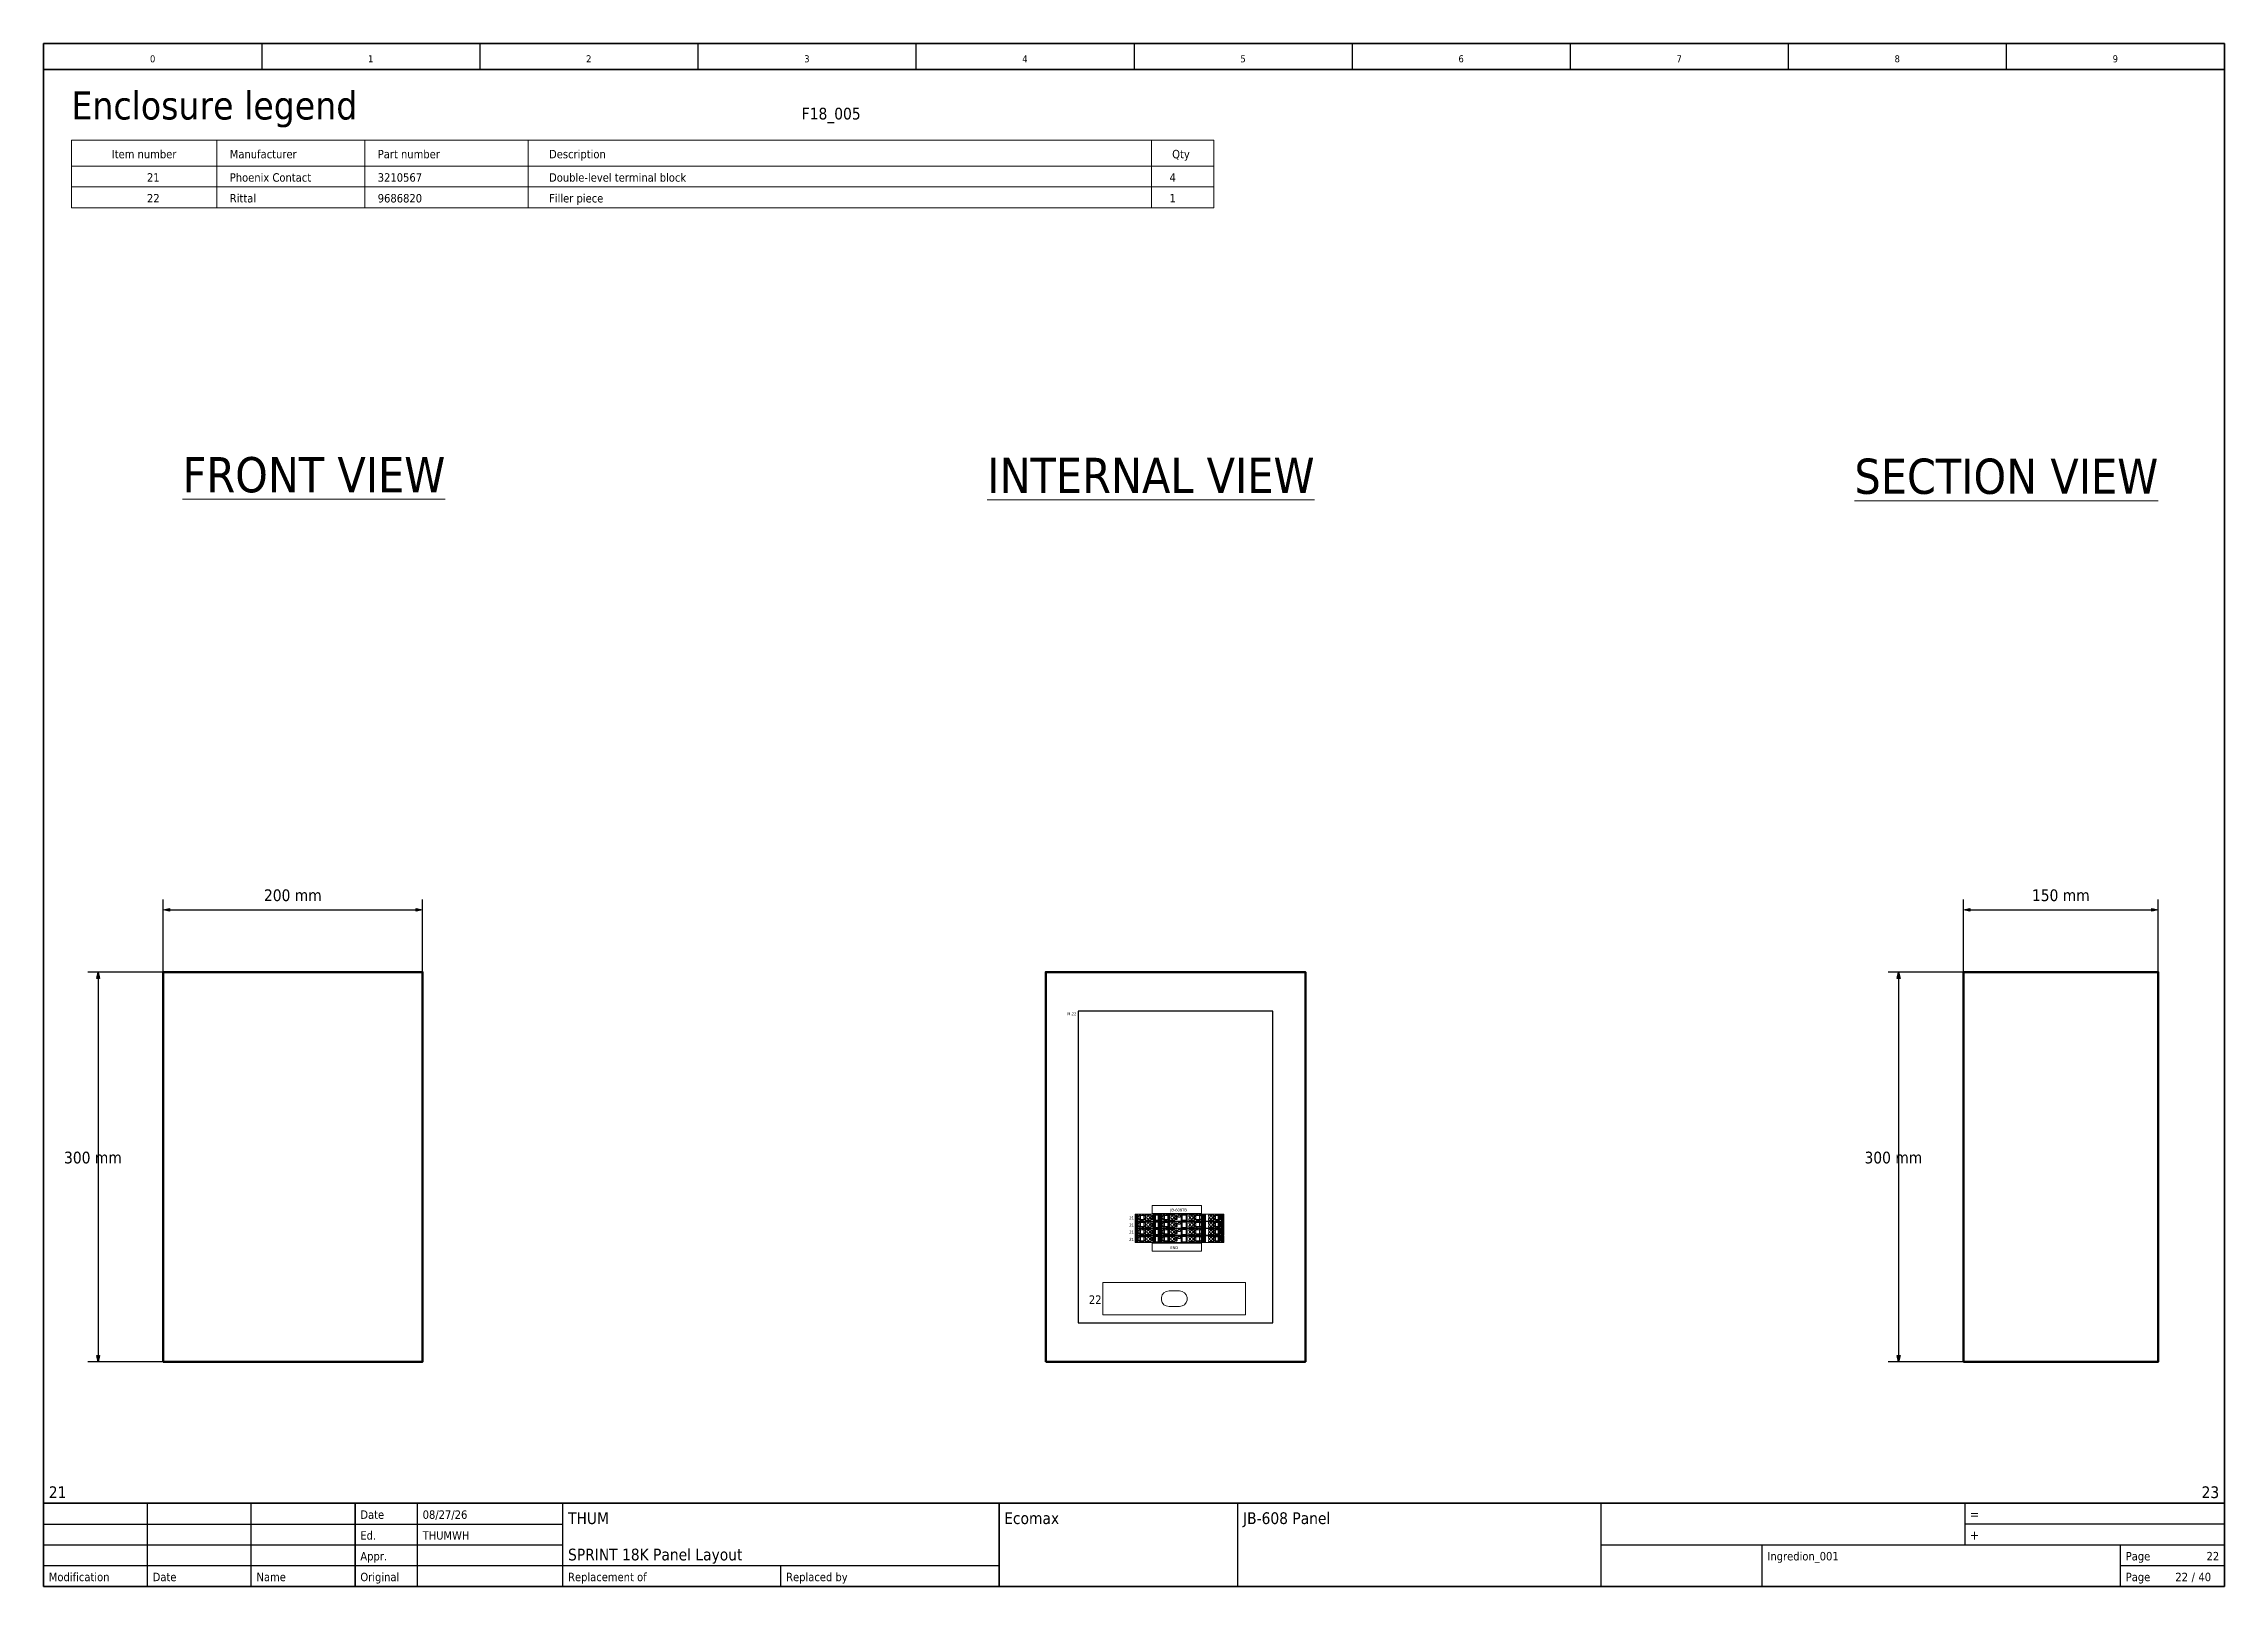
# Model space of a CAD drawing. Header units: millimetres. Extents: x 0 to 1680, y 0 to 1188.
import ezdxf
from ezdxf.enums import TextEntityAlignment as Align

# ---------------------------------------------------------------- set-up
doc = ezdxf.new("R2010")
doc.units = ezdxf.units.MM
for name, color, linetype, lineweight in [('EPLAN100', 7, 'Continuous', 13), ('EPLAN107', 5, 'Continuous', 5), ('EPLAN108', 5, 'Continuous', 9), ('EPLAN200', 7, 'Continuous', 9), ('EPLAN201', 7, 'Continuous', 9), ('EPLAN309', 5, 'Continuous', 5), ('EPLAN310', 5, 'Continuous', 5), ('EPLAN400', 5, 'Continuous', 9), ('EPLAN440', 73, 'Continuous', 9), ('EPLAN450', 7, 'Continuous', 9), ('EPLAN451', 7, 'Continuous', 9), ('EPLAN452', 7, 'Continuous', 9), ('EPLAN453', 7, 'Continuous', 9), ('EPLAN493', 5, 'Continuous', 5), ('EPLAN500', 7, 'Continuous', 9), ('EPLAN501', 7, 'Continuous', 9), ('EPLAN502', 7, 'Continuous', 9), ('EPLAN503', 7, 'Continuous', 9), ('EPLAN504', 7, 'Continuous', 9), ('MAIN-1', 7, 'Continuous', 5), ('MAIN-2', 7, 'Continuous', 5)]:
    doc.layers.add(name, color=color, linetype=linetype, lineweight=lineweight)
doc.styles.add('Tahoma', font='')
doc.styles.get('Tahoma').set_extended_font_data('Tahoma')

msp = doc.modelspace()

# ---------------------------------------------------------------- texts
at = {"layer": 'EPLAN107', "color": 5, "style": 'Tahoma'}
for s, p in [('200 mm', (192, 525)), ('150 mm', (1554, 525)), ('300 mm', (38, 323)), ('300 mm', (1425, 323))]:
    msp.add_text(s, height=9.03, dxfattribs=at).set_placement(p, align=Align.BOTTOM_CENTER)
at = {"layer": 'EPLAN108', "color": 5, "style": 'Tahoma'}
for s, p in [('JB-608TB', (868, 288)), ('END', (868, 259))]:
    msp.add_text(s, height=2.26, dxfattribs=at).set_placement(p, align=Align.BOTTOM_LEFT)
at = {"layer": 'EPLAN108', "color": 5, "char_height": 27.09, "attachment_point": 7, "style": 'Tahoma'}
for s, insert in [('\\LFRONT VIEW\\l', (107, 842)), ('\\LINTERNAL VIEW\\l', (727, 842)), ('\\LSECTION VIEW\\l', (1395, 840.8))]:
    msp.add_mtext(s, dxfattribs=dict(at, insert=insert))
at = {"layer": 'EPLAN200', "color": 7, "style": 'Tahoma'}
msp.add_text('Enclosure legend', height=21.672, dxfattribs=at).set_placement((21.4, 1129.6))
at = {"layer": 'EPLAN452', "color": 7, "style": 'Tahoma'}
msp.add_text('F18_005', height=9.03, dxfattribs=at).set_placement((629.4, 1129.6), align=Align.RIGHT)

# ---------------------------------------------------------------- blocks, each defined once
blk = doc.blocks.new('EPLFRAME')
at = {"layer": 'EPLAN201', "linetype": 'Continuous', "lineweight": 25, "ltscale": 4}
for p, q in [((168, 1188), (168, 1168)), ((336, 1188), (336, 1168)), ((504, 1188), (504, 1168)), ((672, 1188), (672, 1168)), ((840, 1188), (840, 1168)), ((1008, 1188), (1008, 1168)), ((1176, 1188), (1176, 1168)), ((1344, 1188), (1344, 1168)), ((1512, 1188), (1512, 1168)), ((80, 0), (80, 64)), ((160, 0), (160, 64)), ((288, 0), (288, 64)), ((400, 0), (400, 64)), ((920, 0), (920, 64)), ((1200, 0), (1200, 64)), ((1480, 64), (1480, 32)), ((0, 48), (400, 48)), ((1680, 48), (1480, 48)), ((0, 32), (400, 32)), ((1200, 32), (1680, 32)), ((1324, 0), (1324, 32)), ((1600, 0), (1600, 32)), ((0, 16), (736, 16)), ((568, 0), (568, 16)), ((1600, 16), (1680, 16))]:
    blk.add_line(p, q, dxfattribs=at)
at = {"layer": 'EPLAN201', "linetype": 'Continuous', "lineweight": 35, "ltscale": 4}
for p, q in [((0, 1168), (1680, 1168)), ((0, 64), (1680, 64)), ((240, 0), (240, 64)), ((736, 0), (736, 64))]:
    blk.add_line(p, q, dxfattribs=at)
blk.add_lwpolyline([(0, 0), (1680, 0), (1680, 1188), (0, 1188)], close=True, dxfattribs=at)
at = {"layer": 'EPLAN201', "color": 7, "style": 'Tahoma'}
for s, height, p in [('Date', 6.5, (244, 52)), ('=', 7.22, (1484, 52)), ('Ed.', 6.5, (244, 36)), ('+', 7.22, (1484, 36)), ('Appr.', 6.5, (244, 20)), ('Page', 6.5, (1604, 20)), ('Modification', 6.502, (4, 4)), ('Date', 6.5, (84, 4)), ('Name', 6.5, (164, 4)), ('Original', 6.5, (244, 4)), ('Replacement of', 6.502, (404, 4)), ('Replaced by', 6.502, (572, 4)), ('Page', 6.5, (1604, 4))]:
    blk.add_text(s, height=height, dxfattribs=at).set_placement(p)
blk.add_text('/', height=6.5, dxfattribs=at).set_placement((1656, 4), align=Align.CENTER)
at = {"layer": 'EPLAN451', "color": 7, "style": 'Tahoma'}
for tag, p, height in [('14_10014', (404, 48), 9.03), ('14_10015', (740, 48), 9.03), ('14_10011', (404, 20), 9.03), ('14_10013', (1328, 20), 6.5), ('14_10151', (292, 4), 6.5), ('14_10300', (1660, 4), 6.5)]:
    blk.add_attdef(tag, p, '', height=height, dxfattribs=at)
blk.add_attdef('4_25020', text='', height=6.5, dxfattribs=at).set_placement((1652, 4), align=Align.RIGHT)
at = {"layer": 'EPLAN452', "color": 7, "style": 'Tahoma'}
for tag, p, height in [('4_11041', (4, 68), 9.03), ('4_11071[1]', (4, 52), 6.5), ('4_11074[1]', (84, 52), 6.5), ('4_11070[1]', (164, 52), 6.5), ('4_11024', (292, 52), 6.5), ('4_11011', (924, 48), 9.03), ('4_11030', (1204, 48), 9.03), ('4_20132_1001', (1496, 52), 6.5), ('4_11071[2]', (4, 36), 6.5), ('4_11074[2]', (84, 36), 6.5), ('4_11070[2]', (164, 36), 6.5), ('4_11022', (292, 36), 6.5), ('4_20134_1001', (1496, 36), 6.5), ('4_11071[3]', (4, 20), 6.5), ('4_11074[3]', (84, 20), 6.5), ('4_11070[3]', (164, 20), 6.5), ('4_11080', (292, 20), 6.5), ('4_11059', (1204, 20), 6.5)]:
    blk.add_attdef(tag, p, '', height=height, dxfattribs=at)
for tag, height, p in [('4_11040', 9.03, (1676, 68)), ('4_11000', 6.5, (1676, 20)), ('4_11085', 6.5, (564, 4)), ('4_11086', 6.5, (732, 4))]:
    blk.add_attdef(tag, text='', height=height, dxfattribs=at).set_placement(p, align=Align.RIGHT)
at = {"layer": 'EPLAN453', "color": 7, "style": 'Tahoma'}
for tag, p in [('53_19005_1', (84, 1172)), ('53_19005', (252, 1172)), ('53_19005_8', (420, 1172)), ('53_19005_6', (588, 1172)), ('53_19005_7', (756, 1172)), ('53_19005_9', (924, 1172)), ('53_19005_3', (1092, 1172)), ('53_19005_2', (1260, 1172)), ('53_19005_4', (1428, 1172)), ('53_19005_5', (1596, 1172))]:
    blk.add_attdef(tag, text='', height=5.42, dxfattribs=at).set_placement(p, align=Align.BOTTOM_CENTER)
blk = doc.blocks.new('EPLFORMHEADER_1')
at = {"layer": 'EPLAN200', "linetype": 'Continuous', "lineweight": 9, "ltscale": 4}
for p, q in [((0, 0), (0, -20)), ((0, 0), (880, 0)), ((880, 0), (880, -20))]:
    blk.add_line(p, q, dxfattribs=at)
at = {"layer": 'EPLAN200', "linetype": 'Continuous', "lineweight": 5, "ltscale": 4}
for p, q in [((112, 0), (112, -20)), ((226, 0), (226, -20)), ((352, 0), (352, -20)), ((832, 0), (832, -20)), ((0, -20), (880, -20))]:
    blk.add_line(p, q, dxfattribs=at)
at = {"layer": 'EPLAN200', "color": 7, "style": 'Tahoma'}
blk.add_text('Item number', height=6.5016, dxfattribs=at).set_placement((56, -10.65016), align=Align.MIDDLE_CENTER)
for s, p in [('Manufacturer', (122, -10.65016)), ('Part number', (236, -10.65016)), ('Description', (368, -10.65016)), ('Qty', (848, -10.65016))]:
    blk.add_text(s, height=6.5016, dxfattribs=at).set_placement(p, align=Align.MIDDLE_LEFT)
blk = doc.blocks.new('EPLFORMDATA_1')
at = {"layer": 'EPLAN200', "linetype": 'Continuous', "lineweight": 9, "ltscale": 4}
for p, q in [((0, 0), (0, -16)), ((880, 0), (880, -16))]:
    blk.add_line(p, q, dxfattribs=at)
at = {"layer": 'EPLAN200', "linetype": 'Continuous', "lineweight": 5, "ltscale": 4}
for p, q in [((112, 0), (112, -16)), ((226, 0), (226, -16)), ((352, 0), (352, -16)), ((832, 0), (832, -16)), ((0, -16), (880, -16))]:
    blk.add_line(p, q, dxfattribs=at)
at = {"layer": 'EPLAN450', "color": 7, "style": 'Tahoma'}
blk.add_attdef('0_20450', text='', height=6.5016, dxfattribs=at).set_placement((68, -8.65016), align=Align.MIDDLE_RIGHT)
for tag, p in [('0_22222', (122, -8.65016)), ('0_22003', (236, -8.65016)), ('0_22004', (368, -8.65016)), ('0_20102[1]', (846, -8.65016))]:
    blk.add_attdef(tag, text='', height=6.5016, dxfattribs=at).set_placement(p, align=Align.MIDDLE_LEFT)
blk = doc.blocks.new('EPLFORMFOOTER_1')
at = {"layer": 'EPLAN200', "linetype": 'Continuous', "lineweight": 9, "ltscale": 4}
blk.add_line((0, 0), (880, 0), dxfattribs=at)
blk = doc.blocks.new('EPLSYM_LibrarySPECIAL_Symbol12_Variant0_Placement8')
at = {"layer": 'EPLAN309', "lineweight": 13, "ltscale": 16}
blk.add_lwpolyline([(0, -5.15), (68.15, -5.15), (68.15, 0), (0, 0)], close=True, dxfattribs=at)
at = {"layer": 'EPLAN493', "color": 5, "style": 'Tahoma'}
blk.add_attdef('17_20450', text='', height=2.3478, dxfattribs=at).set_placement((0, -21.83478), align=Align.MIDDLE_RIGHT)
blk = doc.blocks.new('EPLSYM_LibrarySPECIAL_Symbol12_Variant0_Placement8_1')
at = {"layer": 'EPLAN309', "lineweight": 13, "ltscale": 16}
blk.add_lwpolyline([(0, -5.15), (68.15, -5.15), (68.15, 0), (0, 0)], close=True, dxfattribs=at)
at = {"layer": 'EPLAN493', "color": 5, "style": 'Tahoma'}
blk.add_attdef('17_20450', text='', height=2.3478, dxfattribs=at).set_placement((0, -21.83478), align=Align.MIDDLE_RIGHT)
blk = doc.blocks.new('EPLSYM_LibrarySPECIAL_Symbol12_Variant0_Placement8_2')
at = {"layer": 'EPLAN309', "lineweight": 13, "ltscale": 16}
blk.add_lwpolyline([(0, -5.15), (68.15, -5.15), (68.15, 0), (0, 0)], close=True, dxfattribs=at)
at = {"layer": 'EPLAN493', "color": 5, "style": 'Tahoma'}
blk.add_attdef('17_20450', text='', height=2.3478, dxfattribs=at).set_placement((0, -21.83478), align=Align.MIDDLE_RIGHT)
blk = doc.blocks.new('EPLSYM_LibrarySPECIAL_Symbol12_Variant0_Placement8_3')
at = {"layer": 'EPLAN309', "lineweight": 13, "ltscale": 16}
blk.add_lwpolyline([(0, -5.15), (68.15, -5.15), (68.15, 0), (0, 0)], close=True, dxfattribs=at)
at = {"layer": 'EPLAN493', "color": 5, "style": 'Tahoma'}
blk.add_attdef('17_20450', text='', height=2.3478, dxfattribs=at).set_placement((0, -21.83478), align=Align.MIDDLE_RIGHT)
blk = doc.blocks.new('EPLSYM_LibrarySPECIAL_Symbol12_Variant0_Placement8_4')
at = {"layer": 'EPLAN493', "color": 5, "style": 'Tahoma'}
blk.add_attdef('17_20450', text='', height=6.5, dxfattribs=at).set_placement((0, -22.3), align=Align.MIDDLE_RIGHT)
blk = doc.blocks.new('EPLSYM_LibrarySPECIAL_Symbol11_Variant0_Placement8')
at = {"layer": 'EPLAN310', "lineweight": 25, "ltscale": 16}
blk.add_lwpolyline([(0, -240), (150, -240), (150, 0), (0, 0)], close=True, dxfattribs=at)
at = {"layer": 'EPLAN400', "color": 5, "style": 'Tahoma'}
blk.add_attdef('17_20010', text='', height=2.2575, dxfattribs=at).set_placement((-1.5, -0.9515), align=Align.TOP_RIGHT)
at = {"layer": 'EPLAN440', "color": 73, "style": 'Tahoma'}
blk.add_attdef('17_20300', text='', height=1.6254, dxfattribs=at).set_placement((-1.5, -4.57508), align=Align.TOP_RIGHT)
at = {"layer": 'EPLAN500', "color": 7, "style": 'Tahoma'}
blk.add_attdef('17_20027', text='', height=1.6254, dxfattribs=at).set_placement((-1.5, -7.27508), align=Align.TOP_RIGHT)
at = {"layer": 'EPLAN501', "color": 7, "style": 'Tahoma'}
blk.add_attdef('17_20011', text='', height=1.6254, dxfattribs=at).set_placement((-1.5, -12.67508), align=Align.TOP_RIGHT)
at = {"layer": 'EPLAN502', "color": 7, "style": 'Tahoma'}
blk.add_attdef('17_20025', text='', height=1.6254, dxfattribs=at).set_placement((-1.5, -15.37508), align=Align.TOP_RIGHT)
at = {"layer": 'EPLAN503', "color": 7, "style": 'Tahoma'}
blk.add_attdef('17_20024', text='', height=1.6254, dxfattribs=at).set_placement((-1.5, -18.07508), align=Align.TOP_RIGHT)
at = {"layer": 'EPLAN504', "color": 7, "style": 'Tahoma'}
blk.add_attdef('17_20901[1]', text='', height=1.6254, dxfattribs=at).set_placement((-1.5, -9.97508), align=Align.TOP_RIGHT)

# ---------------------------------------------------------------- hatches: boundary and pattern name
at = {"layer": 'EPLAN107', "linetype": 'Continuous', "lineweight": -3, "ltscale": 4}
for points in [[(97, 519.9), (92, 521), (97, 522.1)], [(287.1, 522.1), (292, 521), (287.1, 519.9)], [(1484, 519.9), (1479, 521), (1484, 522.1)], [(1624, 522.1), (1629, 521), (1624, 519.9)], [(40.9, 468.1), (42, 473), (43.1, 468.1)], [(1427.8, 468.1), (1429, 473), (1430.2, 468.1)], [(43.1, 177.9), (42, 173), (40.9, 177.9)], [(1430.2, 177.9), (1429, 173), (1427.8, 177.9)]]:
    msp.add_hatch(color=5, dxfattribs=at).paths.add_polyline_path(points, flags=0)

# ---------------------------------------------------------------- linework, layer by layer
at = {"layer": 'EPLAN100', "lineweight": 0, "ltscale": 4}
msp.add_line((926, 209), (816, 209), dxfattribs=at)
at = {"layer": 'EPLAN100', "lineweight": 50, "ltscale": 16}
for points in [[(92, 173), (292, 173), (292, 473), (92, 473)], [(772, 173), (972, 173), (972, 473), (772, 473)], [(1479, 173), (1629, 173), (1629, 473), (1479, 473)]]:
    msp.add_lwpolyline(points, close=True, dxfattribs=at)
at = {"layer": 'EPLAN100', "lineweight": 0, "ltscale": 6}
for points in [[(854, 287.2), (892, 287.2), (892, 293.2), (854, 293.2)], [(854, 258.2), (892, 258.2), (892, 264.2), (854, 264.2)]]:
    msp.add_lwpolyline(points, close=True, dxfattribs=at)
at = {"layer": 'EPLAN100', "lineweight": 0, "ltscale": 4}
for points in [[(816, 209), (816, 234), (926, 234), (926, 209)], [(867, 227.5), (864.9, 227.1), (863.1, 226.1), (861.8, 224.5), (861.1, 222.5), (861.1, 220.5), (861.8, 218.5), (863.1, 216.9), (864.9, 215.9), (867, 215.5), (875, 215.5), (877.1, 215.9), (878.9, 216.9), (880.2, 218.5), (880.9, 220.5), (880.9, 222.5), (880.2, 224.5), (878.9, 226.1), (877.1, 227.1), (875, 227.5), (867, 227.5)]]:
    msp.add_lwpolyline(points, dxfattribs=at)
at = {"layer": 'EPLAN107', "color": 5, "linetype": 'Continuous', "lineweight": 25, "ltscale": 4}
for p, q in [((92, 473), (92, 529)), ((96, 521), (288, 521)), ((292, 473), (292, 529)), ((1479, 473), (1479, 529)), ((1483, 521), (1625, 521)), ((1629, 473), (1629, 529)), ((92, 473), (34, 473)), ((1479, 473), (1421, 473)), ((42, 469), (42, 177)), ((1429, 469), (1429, 177)), ((92, 173), (34, 173)), ((1479, 173), (1421, 173))]:
    msp.add_line(p, q, dxfattribs=at)
at = {"layer": 'EPLAN107', "color": 5, "linetype": 'Continuous', "lineweight": -3, "ltscale": 4}
for points in [[(97, 519.9), (92, 521), (97, 522.1)], [(287.1, 522.1), (292, 521), (287.1, 519.9)], [(1484, 519.9), (1479, 521), (1484, 522.1)], [(1624, 522.1), (1629, 521), (1624, 519.9)], [(40.9, 468.1), (42, 473), (43.1, 468.1)], [(1427.8, 468.1), (1429, 473), (1430.2, 468.1)], [(43.1, 177.9), (42, 173), (40.9, 177.9)], [(1430.2, 177.9), (1429, 173), (1427.8, 177.9)]]:
    msp.add_lwpolyline(points, close=True, dxfattribs=at)
at = {"layer": 'MAIN-1'}
for p, q in [((840.9, 286.5), (841.3, 286.5)), ((840.9, 281.3), (840.9, 286.5)), ((841.4, 286.5), (841.3, 286.5)), ((841.3, 281.3), (841.3, 286.5)), ((841.5, 286.5), (841.4, 286.5)), ((841.4, 281.3), (841.4, 286.5)), ((841.5, 286.5), (844.7, 286.5)), ((841.5, 281.3), (841.5, 286.5)), ((844, 285.8), (844.2, 285.5)), ((844.7, 286.5), (845.7, 286.5)), ((844.7, 286.5), (844.7, 286.3)), ((844.7, 286.3), (844.7, 286.3)), ((844.7, 286.3), (844.8, 286.3)), ((844.8, 286.3), (844.9, 286.4)), ((844.8, 286.3), (844.8, 286.3)), ((844.9, 286.4), (844.9, 286.4)), ((844.9, 286.4), (845, 286.4)), ((845, 286.4), (845.1, 286.4)), ((845.1, 286.4), (845.2, 286.5)), ((845.1, 286.4), (845.1, 286.4)), ((845.2, 286.5), (845.3, 286.5)), ((845.3, 286.5), (845.3, 286.5)), ((845.3, 286.5), (845.4, 286.5)), ((845.4, 286.5), (845.5, 286.5)), ((845.5, 286.5), (845.6, 286.5)), ((845.6, 286.5), (845.7, 286.5)), ((846.2, 286.5), (845.7, 286.5)), ((846.3, 286.5), (846.2, 286.5)), ((846.4, 286.5), (846.3, 286.5)), ((847.2, 286.5), (846.2, 286.5)), ((846.2, 285.6), (846.2, 286.5)), ((846.5, 286.5), (846.4, 286.5)), ((846.6, 286.5), (846.5, 286.5)), ((846.7, 286.5), (846.6, 286.5)), ((846.6, 286.5), (846.6, 286.5)), ((846.8, 286.4), (846.7, 286.5)), ((846.9, 286.4), (846.8, 286.4)), ((846.8, 286.4), (846.8, 286.4)), ((847, 286.4), (846.9, 286.4)), ((847.1, 286.3), (847, 286.4)), ((847, 286.4), (847, 286.4)), ((847.2, 286.3), (847.1, 286.3)), ((847.1, 286.3), (847.1, 286.3)), ((847.2, 286.3), (847.2, 286.3)), ((854.9, 286.5), (847.2, 286.5)), ((847.2, 286.5), (847.2, 286.3)), ((848.7, 285.9), (848.7, 285.4)), ((853, 285.9), (848.7, 285.9)), ((850.6, 285.9), (850.6, 284.9)), ((851.4, 284.9), (851.4, 285.9)), ((853, 285), (853, 285.9)), ((855.7, 286.5), (854.9, 286.5)), ((854.9, 281.3), (854.9, 286.5)), ((855.7, 286.5), (858.8, 286.5)), ((855.7, 286.5), (855.7, 281.3)), ((855.7, 285.9), (858.8, 285.9)), ((858.8, 286.5), (859.4, 286.5)), ((858.8, 286.5), (858.8, 281.3)), ((859.4, 286.5), (859.8, 286.5)), ((859.4, 286.5), (859.4, 281.3)), ((859.9, 286.5), (859.8, 286.5)), ((859.8, 281.3), (859.8, 286.5)), ((860, 286.5), (859.9, 286.5)), ((859.9, 281.3), (859.9, 286.5)), ((860, 286.5), (863.2, 286.5)), ((860, 281.3), (860, 286.5)), ((862.5, 285.8), (862.7, 285.5)), ((863.2, 286.5), (864.2, 286.5)), ((863.2, 286.5), (863.2, 286.3)), ((863.2, 286.3), (863.2, 286.3)), ((863.2, 286.3), (863.3, 286.3)), ((863.3, 286.3), (863.4, 286.4)), ((863.3, 286.3), (863.3, 286.3)), ((863.4, 286.4), (863.4, 286.4)), ((863.4, 286.4), (863.5, 286.4)), ((863.5, 286.4), (863.6, 286.4)), ((863.6, 286.4), (863.7, 286.5)), ((863.6, 286.4), (863.6, 286.4)), ((863.7, 286.5), (863.8, 286.5)), ((863.8, 286.5), (863.8, 286.5)), ((863.8, 286.5), (863.9, 286.5)), ((863.9, 286.5), (864, 286.5)), ((864, 286.5), (864.1, 286.5)), ((864.1, 286.5), (864.2, 286.5)), ((864.7, 286.5), (864.2, 286.5)), ((864.8, 286.5), (864.7, 286.5)), ((864.9, 286.5), (864.8, 286.5)), ((865.7, 286.5), (864.7, 286.5)), ((864.7, 285.6), (864.7, 286.5)), ((865, 286.5), (864.9, 286.5)), ((865.1, 286.5), (865, 286.5)), ((865.2, 286.5), (865.1, 286.5)), ((865.1, 286.5), (865.1, 286.5)), ((865.3, 286.4), (865.2, 286.5)), ((865.4, 286.4), (865.3, 286.4)), ((865.3, 286.4), (865.3, 286.4)), ((865.5, 286.4), (865.4, 286.4)), ((865.6, 286.3), (865.5, 286.4)), ((865.5, 286.4), (865.5, 286.4)), ((865.7, 286.3), (865.6, 286.3)), ((865.6, 286.3), (865.6, 286.3)), ((865.7, 286.3), (865.7, 286.3)), ((865.7, 286.5), (876.3, 286.5)), ((865.7, 286.5), (865.7, 286.3)), ((867.2, 285.9), (867.2, 285.4)), ((871.5, 285.9), (867.2, 285.9)), ((869.1, 285.9), (869.1, 284.9)), ((869.9, 284.9), (869.9, 285.9)), ((871.5, 285), (871.5, 285.9)), ((874.1, 285.8), (874.1, 284.3)), ((875.6, 285.8), (874.1, 285.8)), ((875.6, 284.3), (875.6, 285.8)), ((877.1, 286.5), (876.3, 286.5)), ((876.3, 281.3), (876.3, 286.5)), ((877.1, 286.5), (880.2, 286.5)), ((877.1, 286.5), (877.1, 281.3)), ((877.1, 285.9), (880.2, 285.9)), ((880.9, 286.5), (880.2, 286.5)), ((880.2, 281.3), (880.2, 286.5)), ((888.1, 286.5), (880.9, 286.5)), ((880.9, 286.5), (880.9, 281.3)), ((882.3, 285.9), (882.3, 285)), ((882.3, 285.9), (886.6, 285.9)), ((884, 285.9), (884, 284.9)), ((884.8, 284.9), (884.8, 285.9)), ((886.6, 285.4), (886.6, 285.9)), ((888.1, 286.5), (889.1, 286.5)), ((888.1, 286.3), (888.1, 286.5)), ((888.2, 286.3), (888.1, 286.3)), ((888.1, 286.3), (888.1, 286.3)), ((888.3, 286.4), (888.2, 286.3)), ((888.2, 286.3), (888.2, 286.3)), ((888.4, 286.4), (888.3, 286.4)), ((888.3, 286.4), (888.3, 286.4)), ((888.5, 286.4), (888.4, 286.4)), ((888.6, 286.5), (888.5, 286.4)), ((888.5, 286.4), (888.5, 286.4)), ((888.7, 286.5), (888.6, 286.5)), ((888.8, 286.5), (888.7, 286.5)), ((888.7, 286.5), (888.7, 286.5)), ((888.9, 286.5), (888.8, 286.5)), ((889, 286.5), (888.9, 286.5)), ((889.1, 286.5), (889, 286.5)), ((889.1, 285.6), (889.1, 286.5)), ((889.1, 286.5), (889.7, 286.5)), ((889.7, 286.5), (889.7, 286.5)), ((889.7, 286.5), (889.8, 286.5)), ((890.7, 286.5), (889.7, 286.5)), ((889.8, 286.5), (889.9, 286.5)), ((889.9, 286.5), (890, 286.5)), ((890, 286.5), (890.1, 286.5)), ((890.1, 286.5), (890.1, 286.5)), ((890.1, 286.5), (890.2, 286.4)), ((890.2, 286.4), (890.3, 286.4)), ((890.3, 286.4), (890.3, 286.4)), ((890.3, 286.4), (890.4, 286.4)), ((890.4, 286.4), (890.5, 286.4)), ((890.5, 286.4), (890.5, 286.3)), ((890.5, 286.3), (890.6, 286.3)), ((890.6, 286.3), (890.7, 286.3)), ((890.7, 286.5), (893.7, 286.5)), ((890.7, 286.3), (890.7, 286.5)), ((891.1, 285.5), (891.3, 285.8)), ((893.8, 286.5), (893.7, 286.5)), ((893.7, 281.3), (893.7, 286.5)), ((893.8, 286.5), (894.4, 286.5)), ((893.8, 281.3), (893.8, 286.5)), ((895, 286.5), (894.4, 286.5)), ((894.4, 281.3), (894.4, 286.5)), ((895, 286.5), (903, 286.5)), ((895, 281.3), (895, 286.5)), ((897.3, 285.9), (897.3, 285)), ((897.3, 285.9), (901.6, 285.9)), ((898.9, 285.9), (898.9, 284.9)), ((899.7, 284.9), (899.7, 285.9)), ((901.6, 285.4), (901.6, 285.9)), ((903, 286.5), (904, 286.5)), ((903, 286.3), (903, 286.5)), ((903.1, 286.3), (903, 286.3)), ((903.2, 286.3), (903.1, 286.3)), ((903.1, 286.3), (903.1, 286.3)), ((903.3, 286.4), (903.2, 286.4)), ((903.2, 286.4), (903.2, 286.3)), ((903.4, 286.4), (903.3, 286.4)), ((903.3, 286.4), (903.3, 286.4)), ((903.5, 286.4), (903.4, 286.4)), ((903.6, 286.5), (903.5, 286.4)), ((903.7, 286.5), (903.6, 286.5)), ((903.6, 286.5), (903.6, 286.5)), ((903.8, 286.5), (903.7, 286.5)), ((903.9, 286.5), (903.8, 286.5)), ((903.8, 286.5), (903.8, 286.5)), ((904, 286.5), (903.9, 286.5)), ((904, 285.6), (904, 286.5)), ((904, 286.5), (904.6, 286.5)), ((904.6, 286.5), (904.7, 286.5)), ((905.6, 286.5), (904.6, 286.5)), ((904.7, 286.5), (904.8, 286.5)), ((904.8, 286.5), (904.8, 286.5)), ((904.8, 286.5), (904.9, 286.5)), ((904.9, 286.5), (905, 286.5)), ((905, 286.5), (905, 286.5)), ((905, 286.5), (905.1, 286.4)), ((905.1, 286.4), (905.2, 286.4)), ((905.2, 286.4), (905.3, 286.4)), ((905.3, 286.4), (905.3, 286.4)), ((905.3, 286.4), (905.4, 286.4)), ((905.4, 286.4), (905.4, 286.3)), ((905.4, 286.3), (905.5, 286.3)), ((905.5, 286.3), (905.5, 286.3)), ((905.5, 286.3), (905.6, 286.3)), ((905.6, 286.5), (909, 286.5)), ((905.6, 286.3), (905.6, 286.5)), ((906, 285.5), (906.3, 285.8)), ((909, 281.3), (909, 286.5)), ((840.9, 281.3), (841.3, 281.3)), ((840.9, 281), (841.3, 281)), ((840.9, 275.8), (840.9, 281)), ((840.9, 275.8), (841.3, 275.8)), ((840.9, 275.5), (841.3, 275.5)), ((840.9, 270.3), (840.9, 275.5)), ((840.9, 270.3), (841.3, 270.3)), ((840.9, 270), (841.3, 270)), ((840.9, 264.8), (840.9, 270)), ((841.4, 281.3), (841.3, 281.3)), ((841.4, 281), (841.3, 281)), ((841.3, 275.8), (841.3, 281)), ((841.4, 275.8), (841.3, 275.8)), ((841.4, 275.5), (841.3, 275.5)), ((841.3, 270.3), (841.3, 275.5)), ((841.4, 270.3), (841.3, 270.3)), ((841.4, 270), (841.3, 270)), ((841.3, 264.8), (841.3, 270)), ((841.5, 281.3), (841.4, 281.3)), ((841.5, 281), (841.4, 281)), ((841.4, 275.8), (841.4, 281)), ((841.5, 275.8), (841.4, 275.8)), ((841.5, 275.5), (841.4, 275.5)), ((841.4, 270.3), (841.4, 275.5)), ((841.5, 270.3), (841.4, 270.3)), ((841.5, 270), (841.4, 270)), ((841.4, 264.8), (841.4, 270)), ((841.5, 281.3), (854.9, 281.3)), ((841.5, 281), (844.7, 281)), ((841.5, 275.8), (841.5, 281)), ((841.5, 275.8), (854.9, 275.8)), ((841.5, 275.5), (844.7, 275.5)), ((841.5, 270.3), (841.5, 275.5)), ((841.5, 270.3), (854.9, 270.3)), ((841.5, 270), (844.7, 270)), ((841.5, 264.8), (841.5, 270)), ((844, 282.5), (844, 282.4)), ((844, 282.5), (846.2, 282.5)), ((844, 280.3), (844.2, 280)), ((844, 277), (844, 276.9)), ((844, 277), (846.2, 277)), ((844, 274.8), (844.2, 274.5)), ((844, 271.5), (844, 271.4)), ((844, 271.5), (846.2, 271.5)), ((844, 269.3), (844.2, 269)), ((844.2, 285.5), (846.2, 285.6)), ((844.2, 280), (846.2, 280.1)), ((844.2, 274.5), (846.2, 274.6)), ((844.2, 269), (846.2, 269.1)), ((844.5, 282.5), (844.5, 285.5)), ((844.5, 277), (844.5, 280)), ((844.5, 271.5), (844.5, 274.5)), ((844.5, 266), (844.5, 269)), ((844.7, 285.5), (844.7, 282.5)), ((844.7, 281), (845.7, 281)), ((844.7, 281), (844.7, 280.8)), ((844.7, 280.8), (844.7, 280.8)), ((844.7, 280.8), (844.8, 280.8)), ((844.7, 280), (844.7, 277)), ((844.7, 275.5), (845.7, 275.5)), ((844.7, 275.5), (844.7, 275.3)), ((844.7, 275.3), (844.7, 275.3)), ((844.7, 275.3), (844.8, 275.3)), ((844.7, 274.5), (844.7, 271.5)), ((844.7, 270), (845.7, 270)), ((844.7, 270), (844.7, 269.8)), ((844.7, 269.8), (844.7, 269.8)), ((844.7, 269.8), (844.8, 269.8)), ((844.7, 269), (844.7, 266)), ((844.8, 280.8), (844.9, 280.9)), ((844.8, 280.8), (844.8, 280.8)), ((844.8, 275.3), (844.9, 275.4)), ((844.8, 275.3), (844.8, 275.3)), ((844.8, 269.8), (844.9, 269.9)), ((844.8, 269.8), (844.8, 269.8)), ((844.9, 282.5), (844.9, 285.5)), ((844.9, 280.9), (844.9, 280.9)), ((844.9, 280.9), (845, 280.9)), ((844.9, 277), (844.9, 280)), ((844.9, 275.4), (844.9, 275.4)), ((844.9, 275.4), (845, 275.4)), ((844.9, 271.5), (844.9, 274.5)), ((844.9, 269.9), (844.9, 269.9)), ((844.9, 269.9), (845, 269.9)), ((844.9, 266), (844.9, 269)), ((845, 280.9), (845.1, 280.9)), ((845, 275.4), (845.1, 275.4)), ((845, 269.9), (845.1, 269.9)), ((845.1, 280.9), (845.2, 281)), ((845.1, 280.9), (845.1, 280.9)), ((845.1, 275.4), (845.2, 275.5)), ((845.1, 275.4), (845.1, 275.4)), ((845.1, 269.9), (845.2, 270)), ((845.1, 269.9), (845.1, 269.9)), ((845.2, 281), (845.3, 281)), ((845.2, 275.5), (845.3, 275.5)), ((845.2, 270), (845.3, 270)), ((845.3, 281), (845.3, 281)), ((845.3, 281), (845.4, 281)), ((845.3, 275.5), (845.3, 275.5)), ((845.3, 275.5), (845.4, 275.5)), ((845.3, 270), (845.3, 270)), ((845.3, 270), (845.4, 270)), ((845.4, 281), (845.5, 281)), ((845.4, 275.5), (845.5, 275.5)), ((845.4, 270), (845.5, 270)), ((845.5, 281), (845.6, 281)), ((845.5, 275.5), (845.6, 275.5)), ((845.5, 270), (845.6, 270)), ((845.6, 281), (845.7, 281)), ((845.6, 275.5), (845.7, 275.5)), ((845.6, 270), (845.7, 270)), ((845.7, 281.7), (846.2, 281.7)), ((846.2, 281), (845.7, 281)), ((845.7, 276.2), (846.2, 276.2)), ((846.2, 275.5), (845.7, 275.5)), ((845.7, 270.7), (846.2, 270.7)), ((846.2, 270), (845.7, 270)), ((846.3, 285.6), (846.2, 285.6)), ((846.2, 282.5), (846.3, 282.5)), ((846.3, 281), (846.2, 281)), ((846.3, 280.1), (846.2, 280.1)), ((846.2, 277), (846.3, 277)), ((846.3, 275.5), (846.2, 275.5)), ((846.3, 274.6), (846.2, 274.6)), ((846.2, 271.5), (846.3, 271.5)), ((846.3, 270), (846.2, 270)), ((846.3, 269.1), (846.2, 269.1)), ((846.4, 285.6), (846.3, 285.6)), ((846.3, 282.5), (846.4, 282.5)), ((846.2, 282.5), (846.2, 281.7)), ((846.4, 281), (846.3, 281)), ((847.2, 281), (846.2, 281)), ((846.2, 280.1), (846.2, 281)), ((846.4, 280.1), (846.3, 280.1)), ((846.3, 277), (846.4, 277)), ((846.2, 277), (846.2, 276.2)), ((846.4, 275.5), (846.3, 275.5)), ((847.2, 275.5), (846.2, 275.5)), ((846.2, 274.6), (846.2, 275.5)), ((846.4, 274.6), (846.3, 274.6)), ((846.3, 271.5), (846.4, 271.5)), ((846.2, 271.5), (846.2, 270.7)), ((846.4, 270), (846.3, 270)), ((847.2, 270), (846.2, 270)), ((846.2, 269.1), (846.2, 270)), ((846.4, 269.1), (846.3, 269.1)), ((846.5, 285.6), (846.4, 285.6)), ((846.4, 282.5), (846.5, 282.5)), ((846.5, 281), (846.4, 281)), ((846.5, 280.1), (846.4, 280.1)), ((846.4, 277), (846.5, 277)), ((846.5, 275.5), (846.4, 275.5)), ((846.5, 274.6), (846.4, 274.6)), ((846.4, 271.5), (846.5, 271.5)), ((846.5, 270), (846.4, 270)), ((846.5, 269.1), (846.4, 269.1)), ((846.6, 285.6), (846.5, 285.6)), ((846.5, 282.5), (846.6, 282.5)), ((846.6, 281), (846.5, 281)), ((846.6, 280.1), (846.5, 280.1)), ((846.5, 277), (846.6, 277)), ((846.6, 275.5), (846.5, 275.5)), ((846.6, 274.6), (846.5, 274.6)), ((846.5, 271.5), (846.6, 271.5)), ((846.6, 270), (846.5, 270)), ((846.6, 269.1), (846.5, 269.1)), ((846.7, 285.6), (846.6, 285.6)), ((846.6, 282.5), (846.7, 282.5)), ((846.7, 281), (846.6, 281)), ((846.6, 281), (846.6, 281)), ((846.7, 280.1), (846.6, 280.1)), ((846.6, 277), (846.7, 277)), ((846.7, 275.5), (846.6, 275.5)), ((846.6, 275.5), (846.6, 275.5)), ((846.7, 274.6), (846.6, 274.6)), ((846.6, 271.5), (846.7, 271.5)), ((846.7, 270), (846.6, 270)), ((846.6, 270), (846.6, 270)), ((846.7, 269.1), (846.6, 269.1)), ((846.8, 285.6), (846.7, 285.6)), ((846.7, 282.5), (846.8, 282.5)), ((846.8, 280.9), (846.7, 281)), ((846.8, 280.1), (846.7, 280.1)), ((846.7, 277), (846.8, 277)), ((846.8, 275.4), (846.7, 275.5)), ((846.8, 274.6), (846.7, 274.6)), ((846.7, 271.5), (846.8, 271.5)), ((846.8, 269.9), (846.7, 270)), ((846.8, 269.1), (846.7, 269.1)), ((846.9, 285.6), (846.8, 285.6)), ((846.8, 282.5), (846.9, 282.5)), ((846.9, 280.9), (846.8, 280.9)), ((846.8, 280.9), (846.8, 280.9)), ((846.9, 280.1), (846.8, 280.1)), ((846.8, 277), (846.9, 277)), ((846.9, 275.4), (846.8, 275.4)), ((846.8, 275.4), (846.8, 275.4)), ((846.9, 274.6), (846.8, 274.6)), ((846.8, 271.5), (846.9, 271.5)), ((846.9, 269.9), (846.8, 269.9)), ((846.8, 269.9), (846.8, 269.9)), ((846.9, 269.1), (846.8, 269.1)), ((847, 285.6), (846.9, 285.6)), ((846.9, 285.6), (846.9, 285.6)), ((846.9, 282.5), (846.9, 282.5)), ((846.9, 282.5), (847, 282.5)), ((847, 280.9), (846.9, 280.9)), ((847, 280.1), (846.9, 280.1)), ((846.9, 280.1), (846.9, 280.1)), ((846.9, 277), (846.9, 277)), ((846.9, 277), (847, 277)), ((847, 275.4), (846.9, 275.4)), ((847, 274.6), (846.9, 274.6)), ((846.9, 274.6), (846.9, 274.6)), ((846.9, 271.5), (846.9, 271.5)), ((846.9, 271.5), (847, 271.5)), ((847, 269.9), (846.9, 269.9)), ((847, 269.1), (846.9, 269.1)), ((846.9, 269.1), (846.9, 269.1)), ((847.1, 285.6), (847, 285.6)), ((847, 282.5), (847.1, 282.5)), ((847.1, 280.8), (847, 280.9)), ((847, 280.9), (847, 280.9)), ((847.1, 280.1), (847, 280.1)), ((847, 277), (847.1, 277)), ((847.1, 275.3), (847, 275.4)), ((847, 275.4), (847, 275.4)), ((847.1, 274.6), (847, 274.6)), ((847, 271.5), (847.1, 271.5)), ((847.1, 269.8), (847, 269.9)), ((847, 269.9), (847, 269.9)), ((847.1, 269.1), (847, 269.1)), ((847.2, 285.6), (847.1, 285.6)), ((847.1, 282.5), (847.2, 282.5)), ((847.2, 280.8), (847.1, 280.8)), ((847.1, 280.8), (847.1, 280.8)), ((847.2, 280.1), (847.1, 280.1)), ((847.1, 277), (847.2, 277)), ((847.2, 275.3), (847.1, 275.3)), ((847.1, 275.3), (847.1, 275.3)), ((847.2, 274.6), (847.1, 274.6)), ((847.1, 271.5), (847.2, 271.5)), ((847.2, 269.8), (847.1, 269.8)), ((847.1, 269.8), (847.1, 269.8)), ((847.2, 269.1), (847.1, 269.1)), ((847.3, 285.6), (847.2, 285.6)), ((847.2, 285.6), (847.2, 285.6)), ((847.2, 282.5), (847.2, 282.5)), ((847.2, 282.5), (847.3, 282.5)), ((847.2, 280.8), (847.2, 280.8)), ((847.3, 280.1), (847.2, 280.1)), ((847.2, 280.1), (847.2, 280.1)), ((847.2, 277), (847.2, 277)), ((847.2, 277), (847.3, 277)), ((847.2, 275.3), (847.2, 275.3)), ((847.3, 274.6), (847.2, 274.6)), ((847.2, 274.6), (847.2, 274.6)), ((847.2, 271.5), (847.2, 271.5)), ((847.2, 271.5), (847.3, 271.5)), ((847.2, 269.8), (847.2, 269.8)), ((847.3, 269.1), (847.2, 269.1)), ((847.2, 269.1), (847.2, 269.1)), ((847.4, 285.6), (847.3, 285.6)), ((847.3, 282.5), (847.4, 282.5)), ((854.9, 281), (847.2, 281)), ((847.2, 281), (847.2, 280.8)), ((847.4, 280.1), (847.3, 280.1)), ((847.3, 277), (847.4, 277)), ((854.9, 275.5), (847.2, 275.5)), ((847.2, 275.5), (847.2, 275.3)), ((847.4, 274.6), (847.3, 274.6)), ((847.3, 271.5), (847.4, 271.5)), ((854.9, 270), (847.2, 270)), ((847.2, 270), (847.2, 269.8)), ((847.4, 269.1), (847.3, 269.1)), ((847.5, 285.6), (847.4, 285.6)), ((847.4, 285.6), (847.4, 285.6)), ((847.4, 282.5), (847.4, 282.5)), ((847.4, 282.5), (847.5, 282.5)), ((847.5, 280.1), (847.4, 280.1)), ((847.4, 280.1), (847.4, 280.1)), ((847.4, 277), (847.4, 277)), ((847.4, 277), (847.5, 277)), ((847.5, 274.6), (847.4, 274.6)), ((847.4, 274.6), (847.4, 274.6)), ((847.4, 271.5), (847.4, 271.5)), ((847.4, 271.5), (847.5, 271.5)), ((847.5, 269.1), (847.4, 269.1)), ((847.4, 269.1), (847.4, 269.1)), ((847.6, 285.6), (847.5, 285.6)), ((847.5, 282.5), (847.6, 282.5)), ((847.6, 280.1), (847.5, 280.1)), ((847.5, 277), (847.6, 277)), ((847.6, 274.6), (847.5, 274.6)), ((847.5, 271.5), (847.6, 271.5)), ((847.6, 269.1), (847.5, 269.1)), ((847.7, 285.6), (847.6, 285.6)), ((847.6, 285.6), (847.6, 285.6)), ((847.6, 282.5), (847.6, 285.6)), ((847.6, 282.5), (847.6, 282.5)), ((847.6, 282.5), (847.7, 282.5)), ((847.7, 280.1), (847.6, 280.1)), ((847.6, 280.1), (847.6, 280.1)), ((847.6, 277), (847.6, 280.1)), ((847.6, 277), (847.6, 277)), ((847.6, 277), (847.7, 277)), ((847.7, 274.6), (847.6, 274.6)), ((847.6, 274.6), (847.6, 274.6)), ((847.6, 271.5), (847.6, 274.6)), ((847.6, 271.5), (847.6, 271.5)), ((847.6, 271.5), (847.7, 271.5)), ((847.7, 269.1), (847.6, 269.1)), ((847.6, 269.1), (847.6, 269.1)), ((847.6, 266), (847.6, 269.1)), ((847.7, 285.5), (847.7, 285.6)), ((847.7, 285.4), (847.7, 285.5)), ((847.7, 285.3), (847.7, 285.4)), ((847.7, 285.4), (847.7, 285.4)), ((847.7, 285.2), (847.7, 285.3)), ((847.7, 285.1), (847.7, 285.2)), ((847.7, 285), (847.7, 285.1)), ((847.7, 285.1), (847.7, 285.1)), ((847.7, 284.9), (847.7, 285)), ((847.7, 284.8), (847.7, 284.9)), ((847.7, 284.7), (847.7, 284.8)), ((847.7, 284.6), (847.7, 284.7)), ((847.7, 284.5), (847.7, 284.6)), ((847.7, 284.4), (847.7, 284.5)), ((847.7, 284.3), (847.7, 284.4)), ((847.7, 284.2), (847.7, 284.3)), ((847.7, 284.1), (847.7, 284.2)), ((847.7, 284), (847.7, 284.1)), ((847.7, 283.9), (847.7, 284)), ((847.7, 283.7), (847.7, 283.9)), ((847.7, 283.6), (847.7, 283.7)), ((847.7, 283.5), (847.7, 283.6)), ((847.7, 283.4), (847.7, 283.5)), ((847.7, 283.3), (847.7, 283.4)), ((847.7, 283.2), (847.7, 283.3)), ((847.7, 283.1), (847.7, 283.2)), ((847.7, 283.2), (847.7, 283.2)), ((847.7, 283), (847.7, 283.1)), ((847.7, 282.9), (847.7, 283)), ((847.7, 282.8), (847.7, 282.9)), ((847.7, 282.7), (847.7, 282.8)), ((847.7, 282.8), (847.7, 282.8)), ((847.7, 282.6), (847.7, 282.7)), ((847.7, 282.5), (847.7, 282.6)), ((847.7, 282.5), (847.7, 282.5)), ((847.7, 280), (847.7, 280.1)), ((847.7, 279.9), (847.7, 280)), ((847.7, 279.8), (847.7, 279.9)), ((847.7, 279.9), (847.7, 279.9)), ((847.7, 279.7), (847.7, 279.8)), ((847.7, 279.6), (847.7, 279.7)), ((847.7, 279.5), (847.7, 279.6)), ((847.7, 279.6), (847.7, 279.6)), ((847.7, 279.4), (847.7, 279.5)), ((847.7, 279.3), (847.7, 279.4)), ((847.7, 279.2), (847.7, 279.3)), ((847.7, 279.1), (847.7, 279.2)), ((847.7, 279), (847.7, 279.1)), ((847.7, 278.9), (847.7, 279)), ((847.7, 278.8), (847.7, 278.9)), ((847.7, 278.7), (847.7, 278.8)), ((847.7, 278.6), (847.7, 278.7)), ((847.7, 278.5), (847.7, 278.6)), ((847.7, 278.4), (847.7, 278.5)), ((847.7, 278.2), (847.7, 278.4)), ((847.7, 278.1), (847.7, 278.2)), ((847.7, 278), (847.7, 278.1)), ((847.7, 277.9), (847.7, 278)), ((847.7, 277.8), (847.7, 277.9)), ((847.7, 277.7), (847.7, 277.8)), ((847.7, 277.6), (847.7, 277.7)), ((847.7, 277.7), (847.7, 277.7)), ((847.7, 277.5), (847.7, 277.6)), ((847.7, 277.4), (847.7, 277.5)), ((847.7, 277.3), (847.7, 277.4)), ((847.7, 277.2), (847.7, 277.3)), ((847.7, 277.3), (847.7, 277.3)), ((847.7, 277.1), (847.7, 277.2)), ((847.7, 277), (847.7, 277.1)), ((847.7, 277), (847.7, 277)), ((847.7, 274.5), (847.7, 274.6)), ((847.7, 274.4), (847.7, 274.5)), ((847.7, 274.3), (847.7, 274.4)), ((847.7, 274.4), (847.7, 274.4)), ((847.7, 274.2), (847.7, 274.3)), ((847.7, 274.1), (847.7, 274.2)), ((847.7, 274), (847.7, 274.1)), ((847.7, 274.1), (847.7, 274.1)), ((847.7, 273.9), (847.7, 274)), ((847.7, 273.8), (847.7, 273.9)), ((847.7, 273.7), (847.7, 273.8)), ((847.7, 273.6), (847.7, 273.7)), ((847.7, 273.5), (847.7, 273.6)), ((847.7, 273.4), (847.7, 273.5)), ((847.7, 273.3), (847.7, 273.4)), ((847.7, 273.2), (847.7, 273.3)), ((847.7, 273.1), (847.7, 273.2)), ((847.7, 273), (847.7, 273.1)), ((847.7, 272.9), (847.7, 273)), ((847.7, 272.7), (847.7, 272.9)), ((847.7, 272.6), (847.7, 272.7)), ((847.7, 272.5), (847.7, 272.6)), ((847.7, 272.4), (847.7, 272.5)), ((847.7, 272.3), (847.7, 272.4)), ((847.7, 272.2), (847.7, 272.3)), ((847.7, 272.1), (847.7, 272.2)), ((847.7, 272.2), (847.7, 272.2)), ((847.7, 272), (847.7, 272.1)), ((847.7, 271.9), (847.7, 272)), ((847.7, 271.8), (847.7, 271.9)), ((847.7, 271.7), (847.7, 271.8)), ((847.7, 271.8), (847.7, 271.8)), ((847.7, 271.6), (847.7, 271.7)), ((847.7, 271.5), (847.7, 271.6)), ((847.7, 271.5), (847.7, 271.5)), ((847.7, 269), (847.7, 269.1)), ((847.7, 268.9), (847.7, 269)), ((847.7, 268.8), (847.7, 268.9)), ((847.7, 268.9), (847.7, 268.9)), ((847.7, 268.7), (847.7, 268.8)), ((849.2, 284.8), (848.7, 285.4)), ((848.7, 282.6), (849.2, 283.2)), ((848.7, 282.6), (848.7, 282)), ((848.7, 282), (853, 282)), ((848.7, 280.4), (848.7, 279.9)), ((853, 280.4), (848.7, 280.4)), ((849.2, 279.3), (848.7, 279.9)), ((848.7, 277.1), (849.2, 277.7)), ((848.7, 277.1), (848.7, 276.5)), ((848.7, 276.5), (853, 276.5)), ((848.7, 274.9), (848.7, 274.4)), ((853, 274.9), (848.7, 274.9)), ((849.2, 273.8), (848.7, 274.4)), ((848.7, 271.6), (849.2, 272.2)), ((848.7, 271.6), (848.7, 271)), ((848.7, 271), (853, 271)), ((848.7, 269.4), (848.7, 268.9)), ((853, 269.4), (848.7, 269.4)), ((849.2, 268.3), (848.7, 268.9)), ((849.2, 283.2), (849.2, 284.8)), ((849.2, 277.7), (849.2, 279.3)), ((849.2, 272.2), (849.2, 273.8)), ((850.6, 282), (850.6, 283.1)), ((850.6, 280.4), (850.6, 279.4)), ((850.6, 276.5), (850.6, 277.6)), ((850.6, 274.9), (850.6, 273.9)), ((850.6, 271), (850.6, 272.1)), ((850.6, 269.4), (850.6, 268.4)), ((851.4, 282), (851.4, 283.1)), ((851.4, 279.4), (851.4, 280.4)), ((851.4, 276.5), (851.4, 277.6)), ((851.4, 273.9), (851.4, 274.9)), ((851.4, 271), (851.4, 272.1)), ((851.4, 268.4), (851.4, 269.4)), ((852.6, 284.6), (853, 285)), ((852.6, 284.6), (852.6, 283.3)), ((853, 282.9), (852.6, 283.3)), ((852.6, 279.1), (853, 279.5)), ((852.6, 279.1), (852.6, 277.8)), ((853, 277.4), (852.6, 277.8)), ((852.6, 273.6), (853, 274)), ((852.6, 273.6), (852.6, 272.3)), ((853, 271.9), (852.6, 272.3)), ((853, 284.5), (852.9, 284.4)), ((852.9, 284.3), (852.9, 284.4)), ((852.9, 284.2), (852.9, 284.3)), ((852.9, 284), (852.9, 284.2)), ((852.9, 283.9), (852.9, 284)), ((852.9, 283.8), (852.9, 283.9)), ((852.9, 283.6), (852.9, 283.8)), ((852.9, 283.5), (852.9, 283.6)), ((852.9, 283.5), (853.8, 282.6)), ((853, 279), (852.9, 278.9)), ((852.9, 278.8), (852.9, 278.9)), ((852.9, 278.7), (852.9, 278.8)), ((852.9, 278.5), (852.9, 278.7)), ((852.9, 278.4), (852.9, 278.5)), ((852.9, 278.3), (852.9, 278.4)), ((852.9, 278.1), (852.9, 278.3)), ((852.9, 278), (852.9, 278.1)), ((852.9, 278), (853.8, 277.1)), ((853, 273.5), (852.9, 273.4)), ((852.9, 273.3), (852.9, 273.4)), ((852.9, 273.2), (852.9, 273.3)), ((852.9, 273), (852.9, 273.2)), ((852.9, 272.9), (852.9, 273)), ((852.9, 272.8), (852.9, 272.9)), ((852.9, 272.6), (852.9, 272.8)), ((852.9, 272.5), (852.9, 272.6)), ((852.9, 272.5), (853.8, 271.6)), ((853.1, 284.6), (853, 284.5)), ((853, 282), (853, 282.9)), ((853, 279.5), (853, 280.4)), ((853.1, 279.1), (853, 279)), ((853, 276.5), (853, 277.4)), ((853, 274), (853, 274.9)), ((853.1, 273.6), (853, 273.5)), ((853, 271), (853, 271.9)), ((853, 268.5), (853, 269.4)), ((853.2, 284.7), (853.1, 284.6)), ((853.2, 279.2), (853.1, 279.1)), ((853.2, 273.7), (853.1, 273.6)), ((853.3, 284.9), (853.2, 284.8)), ((853.2, 284.8), (853.2, 284.7)), ((853.3, 279.4), (853.2, 279.3)), ((853.2, 279.3), (853.2, 279.2)), ((853.3, 273.9), (853.2, 273.8)), ((853.2, 273.8), (853.2, 273.7)), ((853.4, 284.9), (853.3, 284.9)), ((853.4, 279.4), (853.3, 279.4)), ((853.4, 273.9), (853.3, 273.9)), ((853.5, 285), (853.4, 285)), ((853.4, 285), (853.4, 284.9)), ((853.5, 279.5), (853.4, 279.5)), ((853.4, 279.5), (853.4, 279.4)), ((853.5, 274), (853.4, 274)), ((853.4, 274), (853.4, 273.9)), ((853.6, 285.1), (853.5, 285.1)), ((853.5, 285.1), (853.5, 285)), ((853.6, 279.6), (853.5, 279.6)), ((853.5, 279.6), (853.5, 279.5)), ((853.6, 274.1), (853.5, 274.1)), ((853.5, 274.1), (853.5, 274)), ((853.6, 285.2), (853.6, 285.1)), ((853.7, 285.2), (853.6, 285.2)), ((853.6, 285.1), (853.6, 285.1)), ((853.6, 279.7), (853.6, 279.6)), ((853.7, 279.7), (853.6, 279.7)), ((853.6, 279.6), (853.6, 279.6)), ((853.6, 274.2), (853.6, 274.1)), ((853.7, 274.2), (853.6, 274.2)), ((853.6, 274.1), (853.6, 274.1)), ((853.8, 285.3), (853.7, 285.3)), ((853.7, 285.3), (853.7, 285.2)), ((853.7, 285.2), (853.7, 285.2)), ((853.8, 279.8), (853.7, 279.8)), ((853.7, 279.8), (853.7, 279.7)), ((853.7, 279.7), (853.7, 279.7)), ((853.8, 274.3), (853.7, 274.3)), ((853.7, 274.3), (853.7, 274.2)), ((853.7, 274.2), (853.7, 274.2)), ((853.8, 285.4), (853.8, 285.3)), ((853.8, 285.3), (853.8, 285.3)), ((853.8, 285.3), (853.8, 285.3)), ((853.8, 279.9), (853.8, 279.8)), ((853.8, 279.8), (853.8, 279.8)), ((853.8, 279.8), (853.8, 279.8)), ((853.8, 274.4), (853.8, 274.3)), ((853.8, 274.3), (853.8, 274.3)), ((853.8, 274.3), (853.8, 274.3)), ((853.8, 268.9), (853.8, 268.8)), ((853.8, 268.8), (853.8, 268.8)), ((853.8, 268.8), (853.8, 268.8)), ((853.9, 285.4), (853.9, 282.6)), ((853.9, 279.9), (853.9, 277.1)), ((853.9, 274.4), (853.9, 271.6)), ((853.9, 268.9), (853.9, 266.1)), ((854.8, 284), (854.7, 285.1)), ((854.7, 282.9), (854.8, 284)), ((854.8, 278.5), (854.7, 279.6)), ((854.7, 277.4), (854.8, 278.5)), ((854.8, 273), (854.7, 274.1)), ((854.7, 271.9), (854.8, 273)), ((855.7, 281.3), (854.9, 281.3)), ((855.7, 281), (854.9, 281)), ((854.9, 275.8), (854.9, 281)), ((855.7, 275.8), (854.9, 275.8)), ((855.7, 275.5), (854.9, 275.5)), ((854.9, 270.3), (854.9, 275.5)), ((855.7, 270.3), (854.9, 270.3)), ((855.7, 270), (854.9, 270)), ((854.9, 264.8), (854.9, 270)), ((855.7, 281.9), (858.8, 281.9)), ((855.7, 281.3), (858.8, 281.3)), ((855.7, 281), (858.8, 281)), ((855.7, 281), (855.7, 275.8)), ((855.7, 280.4), (858.8, 280.4)), ((855.7, 276.4), (858.8, 276.4)), ((855.7, 275.8), (858.8, 275.8)), ((855.7, 275.5), (858.8, 275.5)), ((855.7, 275.5), (855.7, 270.3)), ((855.7, 274.9), (858.8, 274.9)), ((855.7, 270.9), (858.8, 270.9)), ((855.7, 270.3), (858.8, 270.3)), ((855.7, 270), (858.8, 270)), ((855.7, 270), (855.7, 264.8)), ((855.7, 269.4), (858.8, 269.4)), ((858.8, 281.3), (859.4, 281.3)), ((858.8, 281), (859.4, 281)), ((858.8, 281), (858.8, 275.8)), ((858.8, 275.8), (859.4, 275.8)), ((858.8, 275.5), (859.4, 275.5)), ((858.8, 275.5), (858.8, 270.3)), ((858.8, 270.3), (859.4, 270.3)), ((858.8, 270), (859.4, 270)), ((858.8, 270), (858.8, 264.8)), ((859.4, 281.3), (859.8, 281.3)), ((859.4, 281), (859.8, 281)), ((859.4, 281), (859.4, 275.8)), ((859.4, 275.8), (859.8, 275.8)), ((859.4, 275.5), (859.8, 275.5)), ((859.4, 275.5), (859.4, 270.3)), ((859.4, 270.3), (859.8, 270.3)), ((859.4, 270), (859.8, 270)), ((859.4, 270), (859.4, 264.8)), ((859.9, 281.3), (859.8, 281.3)), ((859.9, 281), (859.8, 281)), ((859.8, 275.8), (859.8, 281)), ((859.9, 275.8), (859.8, 275.8)), ((859.9, 275.5), (859.8, 275.5)), ((859.8, 270.3), (859.8, 275.5)), ((859.9, 270.3), (859.8, 270.3)), ((859.9, 270), (859.8, 270)), ((859.8, 264.8), (859.8, 270)), ((860, 281.3), (859.9, 281.3)), ((860, 281), (859.9, 281)), ((859.9, 275.8), (859.9, 281)), ((860, 275.8), (859.9, 275.8)), ((860, 275.5), (859.9, 275.5)), ((859.9, 270.3), (859.9, 275.5)), ((860, 270.3), (859.9, 270.3)), ((860, 270), (859.9, 270)), ((859.9, 264.8), (859.9, 270)), ((860, 281.3), (876.3, 281.3)), ((860, 281), (863.2, 281)), ((860, 275.8), (860, 281)), ((860, 275.8), (876.3, 275.8)), ((860, 275.5), (863.2, 275.5)), ((860, 270.3), (860, 275.5)), ((860, 270.3), (876.3, 270.3)), ((860, 270), (863.2, 270)), ((860, 264.8), (860, 270)), ((862.5, 282.5), (862.5, 282.4)), ((862.5, 282.5), (864.7, 282.5)), ((862.5, 280.3), (862.7, 280)), ((862.5, 277), (862.5, 276.9)), ((862.5, 277), (864.7, 277)), ((862.5, 274.8), (862.7, 274.5)), ((862.5, 271.5), (862.5, 271.4)), ((862.5, 271.5), (864.7, 271.5)), ((862.5, 269.3), (862.7, 269)), ((862.7, 285.5), (864.7, 285.6)), ((862.7, 280), (864.7, 280.1)), ((862.7, 274.5), (864.7, 274.6)), ((862.7, 269), (864.7, 269.1)), ((863, 282.5), (863, 285.5)), ((863, 277), (863, 280)), ((863, 271.5), (863, 274.5)), ((863, 266), (863, 269)), ((863.2, 285.5), (863.2, 282.5)), ((863.2, 281), (864.2, 281)), ((863.2, 281), (863.2, 280.8)), ((863.2, 280.8), (863.2, 280.8)), ((863.2, 280.8), (863.3, 280.8)), ((863.2, 280), (863.2, 277)), ((863.2, 275.5), (864.2, 275.5)), ((863.2, 275.5), (863.2, 275.3)), ((863.2, 275.3), (863.2, 275.3)), ((863.2, 275.3), (863.3, 275.3)), ((863.2, 274.5), (863.2, 271.5)), ((863.2, 270), (864.2, 270)), ((863.2, 270), (863.2, 269.8)), ((863.2, 269.8), (863.2, 269.8)), ((863.2, 269.8), (863.3, 269.8)), ((863.2, 269), (863.2, 266)), ((863.3, 280.8), (863.4, 280.9)), ((863.3, 280.8), (863.3, 280.8)), ((863.3, 275.3), (863.4, 275.4)), ((863.3, 275.3), (863.3, 275.3)), ((863.3, 269.8), (863.4, 269.9)), ((863.3, 269.8), (863.3, 269.8)), ((863.4, 282.5), (863.4, 285.5)), ((863.4, 280.9), (863.4, 280.9)), ((863.4, 280.9), (863.5, 280.9)), ((863.4, 277), (863.4, 280)), ((863.4, 275.4), (863.4, 275.4)), ((863.4, 275.4), (863.5, 275.4)), ((863.4, 271.5), (863.4, 274.5)), ((863.4, 269.9), (863.4, 269.9)), ((863.4, 269.9), (863.5, 269.9)), ((863.4, 266), (863.4, 269)), ((863.5, 280.9), (863.6, 280.9)), ((863.5, 275.4), (863.6, 275.4)), ((863.5, 269.9), (863.6, 269.9)), ((863.6, 280.9), (863.7, 281)), ((863.6, 280.9), (863.6, 280.9)), ((863.6, 275.4), (863.7, 275.5)), ((863.6, 275.4), (863.6, 275.4)), ((863.6, 269.9), (863.7, 270)), ((863.6, 269.9), (863.6, 269.9)), ((863.7, 281), (863.8, 281)), ((863.7, 275.5), (863.8, 275.5)), ((863.7, 270), (863.8, 270)), ((863.8, 281), (863.8, 281)), ((863.8, 281), (863.9, 281)), ((863.8, 275.5), (863.8, 275.5)), ((863.8, 275.5), (863.9, 275.5)), ((863.8, 270), (863.8, 270)), ((863.8, 270), (863.9, 270)), ((863.9, 281), (864, 281)), ((863.9, 275.5), (864, 275.5)), ((863.9, 270), (864, 270)), ((864, 281), (864.1, 281)), ((864, 275.5), (864.1, 275.5)), ((864, 270), (864.1, 270)), ((864.1, 281), (864.2, 281)), ((864.1, 275.5), (864.2, 275.5)), ((864.1, 270), (864.2, 270)), ((864.7, 281.7), (864.2, 281.7)), ((864.7, 281), (864.2, 281)), ((864.7, 276.2), (864.2, 276.2)), ((864.7, 275.5), (864.2, 275.5)), ((864.7, 270.7), (864.2, 270.7)), ((864.7, 270), (864.2, 270)), ((864.9, 285.6), (864.7, 285.6)), ((864.7, 282.5), (864.8, 282.5)), ((864.8, 281), (864.7, 281)), ((864.9, 280.1), (864.7, 280.1)), ((864.7, 277), (864.8, 277)), ((864.8, 275.5), (864.7, 275.5)), ((864.9, 274.6), (864.7, 274.6)), ((864.7, 271.5), (864.8, 271.5)), ((864.8, 270), (864.7, 270)), ((864.9, 269.1), (864.7, 269.1)), ((864.8, 282.5), (864.9, 282.5)), ((864.7, 282.5), (864.7, 281.7)), ((864.9, 281), (864.8, 281)), ((865.7, 281), (864.7, 281)), ((864.7, 280.1), (864.7, 281)), ((864.8, 277), (864.9, 277)), ((864.7, 277), (864.7, 276.2)), ((864.9, 275.5), (864.8, 275.5)), ((865.7, 275.5), (864.7, 275.5)), ((864.7, 274.6), (864.7, 275.5)), ((864.8, 271.5), (864.9, 271.5)), ((864.7, 271.5), (864.7, 270.7)), ((864.9, 270), (864.8, 270)), ((865.7, 270), (864.7, 270)), ((864.7, 269.1), (864.7, 270)), ((865, 285.6), (864.9, 285.6)), ((864.9, 282.5), (865, 282.5)), ((865, 281), (864.9, 281)), ((865, 280.1), (864.9, 280.1)), ((864.9, 277), (865, 277)), ((865, 275.5), (864.9, 275.5)), ((865, 274.6), (864.9, 274.6)), ((864.9, 271.5), (865, 271.5)), ((865, 270), (864.9, 270)), ((865, 269.1), (864.9, 269.1)), ((865.1, 285.6), (865, 285.6)), ((865, 282.5), (865.1, 282.5)), ((865.1, 281), (865, 281)), ((865.1, 280.1), (865, 280.1)), ((865, 277), (865.1, 277)), ((865.1, 275.5), (865, 275.5)), ((865.1, 274.6), (865, 274.6)), ((865, 271.5), (865.1, 271.5)), ((865.1, 270), (865, 270)), ((865.1, 269.1), (865, 269.1)), ((865.2, 285.6), (865.1, 285.6)), ((865.1, 282.5), (865.2, 282.5)), ((865.2, 281), (865.1, 281)), ((865.1, 281), (865.1, 281)), ((865.2, 280.1), (865.1, 280.1)), ((865.1, 277), (865.2, 277)), ((865.2, 275.5), (865.1, 275.5)), ((865.1, 275.5), (865.1, 275.5)), ((865.2, 274.6), (865.1, 274.6)), ((865.1, 271.5), (865.2, 271.5)), ((865.2, 270), (865.1, 270)), ((865.1, 270), (865.1, 270)), ((865.2, 269.1), (865.1, 269.1)), ((865.3, 285.6), (865.2, 285.6)), ((865.2, 282.5), (865.3, 282.5)), ((865.3, 280.9), (865.2, 281)), ((865.3, 280.1), (865.2, 280.1)), ((865.2, 277), (865.3, 277)), ((865.3, 275.4), (865.2, 275.5)), ((865.3, 274.6), (865.2, 274.6)), ((865.2, 271.5), (865.3, 271.5)), ((865.3, 269.9), (865.2, 270)), ((865.3, 269.1), (865.2, 269.1)), ((865.4, 285.6), (865.3, 285.6)), ((865.3, 282.5), (865.4, 282.5)), ((865.4, 280.9), (865.3, 280.9)), ((865.3, 280.9), (865.3, 280.9)), ((865.4, 280.1), (865.3, 280.1)), ((865.3, 277), (865.4, 277)), ((865.4, 275.4), (865.3, 275.4)), ((865.3, 275.4), (865.3, 275.4)), ((865.4, 274.6), (865.3, 274.6)), ((865.3, 271.5), (865.4, 271.5)), ((865.4, 269.9), (865.3, 269.9)), ((865.3, 269.9), (865.3, 269.9)), ((865.4, 269.1), (865.3, 269.1)), ((865.5, 285.6), (865.4, 285.6)), ((865.4, 282.5), (865.4, 282.5)), ((865.4, 282.5), (865.5, 282.5)), ((865.5, 280.9), (865.4, 280.9)), ((865.5, 280.1), (865.4, 280.1)), ((865.4, 277), (865.4, 277)), ((865.4, 277), (865.5, 277)), ((865.5, 275.4), (865.4, 275.4)), ((865.5, 274.6), (865.4, 274.6)), ((865.4, 271.5), (865.4, 271.5)), ((865.4, 271.5), (865.5, 271.5)), ((865.5, 269.9), (865.4, 269.9)), ((865.5, 269.1), (865.4, 269.1)), ((865.6, 285.6), (865.5, 285.6)), ((865.5, 282.5), (865.6, 282.5)), ((865.6, 280.8), (865.5, 280.9)), ((865.5, 280.9), (865.5, 280.9)), ((865.6, 280.1), (865.5, 280.1)), ((865.5, 277), (865.6, 277)), ((865.6, 275.3), (865.5, 275.4)), ((865.5, 275.4), (865.5, 275.4)), ((865.6, 274.6), (865.5, 274.6)), ((865.5, 271.5), (865.6, 271.5)), ((865.6, 269.8), (865.5, 269.9)), ((865.5, 269.9), (865.5, 269.9)), ((865.6, 269.1), (865.5, 269.1)), ((865.7, 285.6), (865.6, 285.6)), ((865.6, 282.5), (865.7, 282.5)), ((865.7, 280.8), (865.6, 280.8)), ((865.6, 280.8), (865.6, 280.8)), ((865.7, 280.1), (865.6, 280.1)), ((865.6, 277), (865.7, 277)), ((865.7, 275.3), (865.6, 275.3)), ((865.6, 275.3), (865.6, 275.3)), ((865.7, 274.6), (865.6, 274.6)), ((865.6, 271.5), (865.7, 271.5)), ((865.7, 269.8), (865.6, 269.8)), ((865.6, 269.8), (865.6, 269.8)), ((865.7, 269.1), (865.6, 269.1)), ((865.8, 285.6), (865.7, 285.6)), ((865.7, 282.5), (865.7, 282.5)), ((865.7, 282.5), (865.8, 282.5)), ((865.7, 280.8), (865.7, 280.8)), ((865.8, 280.1), (865.7, 280.1)), ((865.7, 277), (865.7, 277)), ((865.7, 277), (865.8, 277)), ((865.7, 275.3), (865.7, 275.3)), ((865.8, 274.6), (865.7, 274.6)), ((865.7, 271.5), (865.7, 271.5)), ((865.7, 271.5), (865.8, 271.5)), ((865.7, 269.8), (865.7, 269.8)), ((865.8, 269.1), (865.7, 269.1)), ((865.9, 285.6), (865.8, 285.6)), ((865.8, 282.5), (865.9, 282.5)), ((865.7, 281), (876.3, 281)), ((865.7, 281), (865.7, 280.8)), ((865.9, 280.1), (865.8, 280.1)), ((865.8, 277), (865.9, 277)), ((865.7, 275.5), (876.3, 275.5)), ((865.7, 275.5), (865.7, 275.3)), ((865.9, 274.6), (865.8, 274.6)), ((865.8, 271.5), (865.9, 271.5)), ((865.7, 270), (876.3, 270)), ((865.7, 270), (865.7, 269.8)), ((865.9, 269.1), (865.8, 269.1)), ((866, 285.6), (865.9, 285.6)), ((865.9, 285.6), (865.9, 285.6)), ((865.9, 282.5), (865.9, 282.5)), ((865.9, 282.5), (866, 282.5)), ((866, 280.1), (865.9, 280.1)), ((865.9, 280.1), (865.9, 280.1)), ((865.9, 277), (865.9, 277)), ((865.9, 277), (866, 277)), ((866, 274.6), (865.9, 274.6)), ((865.9, 274.6), (865.9, 274.6)), ((865.9, 271.5), (865.9, 271.5)), ((865.9, 271.5), (866, 271.5)), ((866, 269.1), (865.9, 269.1)), ((865.9, 269.1), (865.9, 269.1)), ((866.1, 285.6), (866, 285.6)), ((866, 282.5), (866.1, 282.5)), ((866.1, 280.1), (866, 280.1)), ((866, 277), (866.1, 277)), ((866.1, 274.6), (866, 274.6)), ((866, 271.5), (866.1, 271.5)), ((866.1, 269.1), (866, 269.1)), ((866.2, 285.6), (866.1, 285.6)), ((866.1, 282.5), (866.1, 285.6)), ((866.1, 282.5), (866.1, 282.5)), ((866.1, 282.5), (866.2, 282.5)), ((866.2, 280.1), (866.1, 280.1)), ((866.1, 277), (866.1, 280.1)), ((866.1, 277), (866.1, 277)), ((866.1, 277), (866.2, 277)), ((866.2, 274.6), (866.1, 274.6)), ((866.1, 271.5), (866.1, 274.6)), ((866.1, 271.5), (866.1, 271.5)), ((866.1, 271.5), (866.2, 271.5)), ((866.2, 269.1), (866.1, 269.1)), ((866.1, 266), (866.1, 269.1)), ((866.2, 285.5), (866.2, 285.6)), ((866.2, 285.4), (866.2, 285.5)), ((866.2, 285.3), (866.2, 285.4)), ((866.2, 285.4), (866.2, 285.4)), ((866.2, 285.2), (866.2, 285.3)), ((866.2, 285.1), (866.2, 285.2)), ((866.2, 285), (866.2, 285.1)), ((866.2, 285.1), (866.2, 285.1)), ((866.2, 284.9), (866.2, 285)), ((866.2, 284.8), (866.2, 284.9)), ((866.2, 284.7), (866.2, 284.8)), ((866.2, 284.6), (866.2, 284.7)), ((866.2, 284.5), (866.2, 284.6)), ((866.2, 284.4), (866.2, 284.5)), ((866.2, 284.3), (866.2, 284.4)), ((866.2, 284.2), (866.2, 284.3)), ((866.2, 284.1), (866.2, 284.2)), ((866.2, 284), (866.2, 284.1)), ((866.2, 283.9), (866.2, 284)), ((866.2, 283.7), (866.2, 283.9)), ((866.2, 283.6), (866.2, 283.7)), ((866.2, 283.5), (866.2, 283.6)), ((866.2, 283.4), (866.2, 283.5)), ((866.2, 283.3), (866.2, 283.4)), ((866.2, 283.2), (866.2, 283.3)), ((866.2, 283.1), (866.2, 283.2)), ((866.2, 283.2), (866.2, 283.2)), ((866.2, 283), (866.2, 283.1)), ((866.2, 282.9), (866.2, 283)), ((866.2, 282.8), (866.2, 282.9)), ((866.2, 282.7), (866.2, 282.8)), ((866.2, 282.8), (866.2, 282.8)), ((866.2, 282.6), (866.2, 282.7)), ((866.2, 282.5), (866.2, 282.6)), ((866.2, 282.5), (866.2, 282.5)), ((866.2, 280), (866.2, 280.1)), ((866.2, 279.9), (866.2, 280)), ((866.2, 279.8), (866.2, 279.9)), ((866.2, 279.9), (866.2, 279.9)), ((866.2, 279.7), (866.2, 279.8)), ((866.2, 279.6), (866.2, 279.7)), ((866.2, 279.5), (866.2, 279.6)), ((866.2, 279.6), (866.2, 279.6)), ((866.2, 279.4), (866.2, 279.5)), ((866.2, 279.3), (866.2, 279.4)), ((866.2, 279.2), (866.2, 279.3)), ((866.2, 279.1), (866.2, 279.2)), ((866.2, 279), (866.2, 279.1)), ((866.2, 278.9), (866.2, 279)), ((866.2, 278.8), (866.2, 278.9)), ((866.2, 278.7), (866.2, 278.8)), ((866.2, 278.6), (866.2, 278.7)), ((866.2, 278.5), (866.2, 278.6)), ((866.2, 278.4), (866.2, 278.5)), ((866.2, 278.2), (866.2, 278.4)), ((866.2, 278.1), (866.2, 278.2)), ((866.2, 278), (866.2, 278.1)), ((866.2, 277.9), (866.2, 278)), ((866.2, 277.8), (866.2, 277.9)), ((866.2, 277.7), (866.2, 277.8)), ((866.2, 277.6), (866.2, 277.7)), ((866.2, 277.7), (866.2, 277.7)), ((866.2, 277.5), (866.2, 277.6)), ((866.2, 277.4), (866.2, 277.5)), ((866.2, 277.3), (866.2, 277.4)), ((866.2, 277.2), (866.2, 277.3)), ((866.2, 277.3), (866.2, 277.3)), ((866.2, 277.1), (866.2, 277.2)), ((866.2, 277), (866.2, 277.1)), ((866.2, 277), (866.2, 277)), ((866.2, 274.5), (866.2, 274.6)), ((866.2, 274.4), (866.2, 274.5)), ((866.2, 274.3), (866.2, 274.4)), ((866.2, 274.4), (866.2, 274.4)), ((866.2, 274.2), (866.2, 274.3)), ((866.2, 274.1), (866.2, 274.2)), ((866.2, 274), (866.2, 274.1)), ((866.2, 274.1), (866.2, 274.1)), ((866.2, 273.9), (866.2, 274)), ((866.2, 273.8), (866.2, 273.9)), ((866.2, 273.7), (866.2, 273.8)), ((866.2, 273.6), (866.2, 273.7)), ((866.2, 273.5), (866.2, 273.6)), ((866.2, 273.4), (866.2, 273.5)), ((866.2, 273.3), (866.2, 273.4)), ((866.2, 273.2), (866.2, 273.3)), ((866.2, 273.1), (866.2, 273.2)), ((866.2, 273), (866.2, 273.1)), ((866.2, 272.9), (866.2, 273)), ((866.2, 272.7), (866.2, 272.9)), ((866.2, 272.6), (866.2, 272.7)), ((866.2, 272.5), (866.2, 272.6)), ((866.2, 272.4), (866.2, 272.5)), ((866.2, 272.3), (866.2, 272.4)), ((866.2, 272.2), (866.2, 272.3)), ((866.2, 272.1), (866.2, 272.2)), ((866.2, 272.2), (866.2, 272.2)), ((866.2, 272), (866.2, 272.1)), ((866.2, 271.9), (866.2, 272)), ((866.2, 271.8), (866.2, 271.9)), ((866.2, 271.7), (866.2, 271.8)), ((866.2, 271.8), (866.2, 271.8)), ((866.2, 271.6), (866.2, 271.7)), ((866.2, 271.5), (866.2, 271.6)), ((866.2, 271.5), (866.2, 271.5)), ((866.2, 269), (866.2, 269.1)), ((866.2, 268.9), (866.2, 269)), ((866.2, 268.8), (866.2, 268.9)), ((866.2, 268.9), (866.2, 268.9)), ((866.2, 268.7), (866.2, 268.8)), ((867.7, 284.8), (867.2, 285.4)), ((867.2, 282.6), (867.7, 283.2)), ((867.2, 282.6), (867.2, 282)), ((871.5, 282), (867.2, 282)), ((867.2, 280.4), (867.2, 279.9)), ((871.5, 280.4), (867.2, 280.4)), ((867.7, 279.3), (867.2, 279.9)), ((867.2, 277.1), (867.7, 277.7)), ((867.2, 277.1), (867.2, 276.5)), ((871.5, 276.5), (867.2, 276.5)), ((867.2, 274.9), (867.2, 274.4)), ((871.5, 274.9), (867.2, 274.9)), ((867.7, 273.8), (867.2, 274.4)), ((867.2, 271.6), (867.7, 272.2)), ((867.2, 271.6), (867.2, 271)), ((871.5, 271), (867.2, 271)), ((867.2, 269.4), (867.2, 268.9)), ((871.5, 269.4), (867.2, 269.4)), ((867.7, 268.3), (867.2, 268.9)), ((867.7, 283.2), (867.7, 284.8)), ((867.7, 277.7), (867.7, 279.3)), ((867.7, 272.2), (867.7, 273.8)), ((869.1, 282), (869.1, 283.1)), ((869.1, 280.4), (869.1, 279.4)), ((869.1, 276.5), (869.1, 277.6)), ((869.1, 274.9), (869.1, 273.9)), ((869.1, 271), (869.1, 272.1)), ((869.1, 269.4), (869.1, 268.4)), ((869.9, 282), (869.9, 283.1)), ((869.9, 279.4), (869.9, 280.4)), ((869.9, 276.5), (869.9, 277.6)), ((869.9, 273.9), (869.9, 274.9)), ((869.9, 271), (869.9, 272.1)), ((869.9, 268.4), (869.9, 269.4)), ((871.1, 284.6), (871.5, 285)), ((871.1, 284.6), (871.1, 283.3)), ((871.5, 282.9), (871.1, 283.3)), ((871.1, 279.1), (871.5, 279.5)), ((871.1, 279.1), (871.1, 277.8)), ((871.5, 277.4), (871.1, 277.8)), ((871.1, 273.6), (871.5, 274)), ((871.1, 273.6), (871.1, 272.3)), ((871.5, 271.9), (871.1, 272.3)), ((871.5, 284.5), (871.4, 284.4)), ((871.4, 284.3), (871.4, 284.4)), ((871.4, 284.2), (871.4, 284.3)), ((871.4, 284), (871.4, 284.2)), ((871.4, 283.9), (871.4, 284)), ((871.4, 283.8), (871.4, 283.9)), ((871.4, 283.6), (871.4, 283.8)), ((871.4, 283.5), (871.4, 283.6)), ((871.4, 283.5), (872.3, 282.6)), ((871.5, 279), (871.4, 278.9)), ((871.4, 278.8), (871.4, 278.9)), ((871.4, 278.7), (871.4, 278.8)), ((871.4, 278.5), (871.4, 278.7)), ((871.4, 278.4), (871.4, 278.5)), ((871.4, 278.3), (871.4, 278.4)), ((871.4, 278.1), (871.4, 278.3)), ((871.4, 278), (871.4, 278.1)), ((871.4, 278), (872.3, 277.1)), ((871.5, 273.5), (871.4, 273.4)), ((871.4, 273.3), (871.4, 273.4)), ((871.4, 273.2), (871.4, 273.3)), ((871.4, 273), (871.4, 273.2)), ((871.4, 272.9), (871.4, 273)), ((871.4, 272.8), (871.4, 272.9)), ((871.4, 272.6), (871.4, 272.8)), ((871.4, 272.5), (871.4, 272.6)), ((871.4, 272.5), (872.3, 271.6)), ((871.6, 284.6), (871.5, 284.5)), ((871.5, 282), (871.5, 282.9)), ((871.5, 279.5), (871.5, 280.4)), ((871.6, 279.1), (871.5, 279)), ((871.5, 276.5), (871.5, 277.4)), ((871.5, 274), (871.5, 274.9)), ((871.6, 273.6), (871.5, 273.5)), ((871.5, 271), (871.5, 271.9)), ((871.5, 268.5), (871.5, 269.4)), ((871.7, 284.7), (871.6, 284.6)), ((871.7, 279.2), (871.6, 279.1)), ((871.7, 273.7), (871.6, 273.6)), ((871.8, 284.9), (871.7, 284.8)), ((871.7, 284.8), (871.7, 284.7)), ((871.8, 279.4), (871.7, 279.3)), ((871.7, 279.3), (871.7, 279.2)), ((871.8, 273.9), (871.7, 273.8)), ((871.7, 273.8), (871.7, 273.7)), ((871.9, 284.9), (871.8, 284.9)), ((871.9, 279.4), (871.8, 279.4)), ((871.9, 273.9), (871.8, 273.9)), ((872, 285), (871.9, 285)), ((871.9, 285), (871.9, 284.9)), ((872, 279.5), (871.9, 279.5)), ((871.9, 279.5), (871.9, 279.4)), ((872, 274), (871.9, 274)), ((871.9, 274), (871.9, 273.9)), ((872.1, 285.1), (872, 285.1)), ((872, 285.1), (872, 285)), ((872.1, 279.6), (872, 279.6)), ((872, 279.6), (872, 279.5)), ((872.1, 274.1), (872, 274.1)), ((872, 274.1), (872, 274)), ((872.1, 285.2), (872.1, 285.1)), ((872.2, 285.2), (872.1, 285.2)), ((872.1, 285.1), (872.1, 285.1)), ((872.1, 279.7), (872.1, 279.6)), ((872.2, 279.7), (872.1, 279.7)), ((872.1, 279.6), (872.1, 279.6)), ((872.1, 274.2), (872.1, 274.1)), ((872.2, 274.2), (872.1, 274.2)), ((872.1, 274.1), (872.1, 274.1)), ((872.3, 285.3), (872.2, 285.3)), ((872.2, 285.3), (872.2, 285.2)), ((872.2, 285.2), (872.2, 285.2)), ((872.3, 279.8), (872.2, 279.8)), ((872.2, 279.8), (872.2, 279.7)), ((872.2, 279.7), (872.2, 279.7)), ((872.3, 274.3), (872.2, 274.3)), ((872.2, 274.3), (872.2, 274.2)), ((872.2, 274.2), (872.2, 274.2)), ((872.3, 285.4), (872.3, 285.3)), ((872.3, 285.3), (872.3, 285.3)), ((872.3, 285.3), (872.3, 285.3)), ((872.3, 279.9), (872.3, 279.8)), ((872.3, 279.8), (872.3, 279.8)), ((872.3, 279.8), (872.3, 279.8)), ((872.3, 274.4), (872.3, 274.3)), ((872.3, 274.3), (872.3, 274.3)), ((872.3, 274.3), (872.3, 274.3)), ((872.3, 268.9), (872.3, 268.8)), ((872.3, 268.8), (872.3, 268.8)), ((872.3, 268.8), (872.3, 268.8)), ((872.4, 285.4), (872.4, 282.6)), ((872.4, 279.9), (872.4, 277.1)), ((872.4, 274.4), (872.4, 271.6)), ((872.4, 268.9), (872.4, 266.1)), ((873.3, 284), (873.2, 285.1)), ((873.2, 282.9), (873.3, 284)), ((873.3, 278.5), (873.2, 279.6)), ((873.2, 277.4), (873.3, 278.5)), ((873.3, 273), (873.2, 274.1)), ((873.2, 271.9), (873.3, 273)), ((874.1, 284.3), (875.6, 284.3)), ((874.1, 280.3), (874.1, 278.8)), ((875.6, 280.3), (874.1, 280.3)), ((874.1, 278.8), (875.6, 278.8)), ((874.1, 274.8), (874.1, 273.3)), ((875.6, 274.8), (874.1, 274.8)), ((874.1, 273.3), (875.6, 273.3)), ((874.1, 269.3), (874.1, 267.8)), ((875.6, 269.3), (874.1, 269.3)), ((875.6, 278.8), (875.6, 280.3)), ((875.6, 273.3), (875.6, 274.8)), ((875.6, 267.8), (875.6, 269.3)), ((877.1, 281.3), (876.3, 281.3)), ((877.1, 281), (876.3, 281)), ((876.3, 275.8), (876.3, 281)), ((877.1, 275.8), (876.3, 275.8)), ((877.1, 275.5), (876.3, 275.5)), ((876.3, 270.3), (876.3, 275.5)), ((877.1, 270.3), (876.3, 270.3)), ((877.1, 270), (876.3, 270)), ((876.3, 264.8), (876.3, 270)), ((877.1, 281.9), (880.2, 281.9)), ((877.1, 281.3), (880.2, 281.3)), ((877.1, 281), (880.2, 281)), ((877.1, 281), (877.1, 275.8)), ((877.1, 280.4), (880.2, 280.4)), ((877.1, 276.4), (880.2, 276.4)), ((877.1, 275.8), (880.2, 275.8)), ((877.1, 275.5), (880.2, 275.5)), ((877.1, 275.5), (877.1, 270.3)), ((877.1, 274.9), (880.2, 274.9)), ((877.1, 270.9), (880.2, 270.9)), ((877.1, 270.3), (880.2, 270.3)), ((877.1, 270), (880.2, 270)), ((877.1, 270), (877.1, 264.8)), ((877.1, 269.4), (880.2, 269.4)), ((880.9, 281.3), (880.2, 281.3)), ((880.9, 281), (880.2, 281)), ((880.2, 275.8), (880.2, 281)), ((880.9, 275.8), (880.2, 275.8)), ((880.9, 275.5), (880.2, 275.5)), ((880.2, 270.3), (880.2, 275.5)), ((880.9, 270.3), (880.2, 270.3)), ((880.9, 270), (880.2, 270)), ((880.2, 264.8), (880.2, 270)), ((880.9, 281.3), (893.7, 281.3)), ((888.1, 281), (880.9, 281)), ((880.9, 281), (880.9, 275.8)), ((880.9, 275.8), (893.7, 275.8)), ((888.1, 275.5), (880.9, 275.5)), ((880.9, 275.5), (880.9, 270.3)), ((880.9, 270.3), (893.7, 270.3)), ((888.1, 270), (880.9, 270)), ((880.9, 270), (880.9, 264.8)), ((882.7, 284.6), (882.3, 285)), ((882.7, 283.3), (882.3, 282.9)), ((882.3, 282.9), (882.3, 282)), ((886.6, 282), (882.3, 282)), ((882.3, 280.4), (882.3, 279.5)), ((882.3, 280.4), (886.6, 280.4)), ((882.7, 279.1), (882.3, 279.5)), ((882.7, 277.8), (882.3, 277.4)), ((882.3, 277.4), (882.3, 276.5)), ((886.6, 276.5), (882.3, 276.5)), ((882.3, 274.9), (882.3, 274)), ((882.3, 274.9), (886.6, 274.9)), ((882.7, 273.6), (882.3, 274)), ((882.7, 272.3), (882.3, 271.9)), ((882.3, 271.9), (882.3, 271)), ((886.6, 271), (882.3, 271)), ((882.3, 269.4), (882.3, 268.5)), ((882.3, 269.4), (886.6, 269.4)), ((882.7, 284.6), (882.7, 283.3)), ((882.7, 279.1), (882.7, 277.8)), ((882.7, 273.6), (882.7, 272.3)), ((884, 283.1), (884, 282)), ((884, 280.4), (884, 279.4)), ((884, 277.6), (884, 276.5)), ((884, 274.9), (884, 273.9)), ((884, 272.1), (884, 271)), ((884, 269.4), (884, 268.4)), ((884.8, 283.1), (884.8, 282)), ((884.8, 279.4), (884.8, 280.4)), ((884.8, 277.6), (884.8, 276.5)), ((884.8, 273.9), (884.8, 274.9)), ((884.8, 272.1), (884.8, 271)), ((884.8, 268.4), (884.8, 269.4)), ((886.1, 284.8), (886.6, 285.4)), ((886.1, 284.8), (886.1, 283.2)), ((886.1, 283.2), (886.6, 282.6)), ((886.1, 279.3), (886.6, 279.9)), ((886.1, 279.3), (886.1, 277.7)), ((886.1, 277.7), (886.6, 277.1)), ((886.1, 273.8), (886.6, 274.4)), ((886.1, 273.8), (886.1, 272.2)), ((886.1, 272.2), (886.6, 271.6)), ((886.1, 268.3), (886.6, 268.9)), ((886.6, 282), (886.6, 282.6)), ((886.6, 279.9), (886.6, 280.4)), ((886.6, 276.5), (886.6, 277.1)), ((886.6, 274.4), (886.6, 274.9)), ((886.6, 271), (886.6, 271.6)), ((886.6, 268.9), (886.6, 269.4)), ((887.6, 285.6), (887.6, 285.5)), ((887.7, 285.6), (887.6, 285.6)), ((887.6, 285.5), (887.6, 285.4)), ((887.6, 285.4), (887.6, 285.4)), ((887.6, 285.4), (887.6, 285.3)), ((887.6, 285.3), (887.6, 285.2)), ((887.6, 285.2), (887.6, 285.1)), ((887.6, 285.1), (887.6, 285.1)), ((887.6, 285.1), (887.6, 285)), ((887.6, 285), (887.6, 284.9)), ((887.6, 284.9), (887.6, 284.8)), ((887.6, 284.8), (887.6, 284.7)), ((887.6, 284.7), (887.6, 284.6)), ((887.6, 284.6), (887.6, 284.5)), ((887.6, 284.5), (887.6, 284.4)), ((887.6, 284.4), (887.6, 284.3)), ((887.6, 284.3), (887.6, 284.2)), ((887.6, 284.2), (887.6, 284.1)), ((887.6, 284.1), (887.6, 284)), ((887.6, 284), (887.6, 283.9)), ((887.6, 283.9), (887.6, 283.7)), ((887.6, 283.7), (887.6, 283.6)), ((887.6, 283.6), (887.6, 283.5)), ((887.6, 283.5), (887.6, 283.4)), ((887.6, 283.4), (887.6, 283.3)), ((887.6, 283.3), (887.6, 283.2)), ((887.6, 283.2), (887.6, 283.2)), ((887.6, 283.2), (887.6, 283.1)), ((887.6, 283.1), (887.6, 283)), ((887.6, 283), (887.6, 282.9)), ((887.6, 282.9), (887.6, 282.8)), ((887.6, 282.8), (887.6, 282.8)), ((887.6, 282.8), (887.6, 282.7)), ((887.6, 282.7), (887.6, 282.6)), ((887.6, 282.6), (887.6, 282.5)), ((887.6, 282.5), (887.6, 282.5)), ((887.6, 282.5), (887.7, 282.5)), ((887.6, 280.1), (887.6, 280)), ((887.7, 280.1), (887.6, 280.1)), ((887.6, 280), (887.6, 279.9)), ((887.6, 279.9), (887.6, 279.9)), ((887.6, 279.9), (887.6, 279.8)), ((887.6, 279.8), (887.6, 279.7)), ((887.6, 279.7), (887.6, 279.6)), ((887.6, 279.6), (887.6, 279.6)), ((887.6, 279.6), (887.6, 279.5)), ((887.6, 279.5), (887.6, 279.4)), ((887.6, 279.4), (887.6, 279.3)), ((887.6, 279.3), (887.6, 279.2)), ((887.6, 279.2), (887.6, 279.1)), ((887.6, 279.1), (887.6, 279)), ((887.6, 279), (887.6, 278.9)), ((887.6, 278.9), (887.6, 278.8)), ((887.6, 278.8), (887.6, 278.7)), ((887.6, 278.7), (887.6, 278.6)), ((887.6, 278.6), (887.6, 278.5)), ((887.6, 278.5), (887.6, 278.4)), ((887.6, 278.4), (887.6, 278.2)), ((887.6, 278.2), (887.6, 278.1)), ((887.6, 278.1), (887.6, 278)), ((887.6, 278), (887.6, 277.9)), ((887.6, 277.9), (887.6, 277.8)), ((887.6, 277.8), (887.6, 277.7)), ((887.6, 277.7), (887.6, 277.7)), ((887.6, 277.7), (887.6, 277.6)), ((887.6, 277.6), (887.6, 277.5)), ((887.6, 277.5), (887.6, 277.4)), ((887.6, 277.4), (887.6, 277.3)), ((887.6, 277.3), (887.6, 277.3)), ((887.6, 277.3), (887.6, 277.2)), ((887.6, 277.2), (887.6, 277.1)), ((887.6, 277.1), (887.6, 277)), ((887.6, 277), (887.6, 277)), ((887.6, 277), (887.7, 277)), ((887.6, 274.6), (887.6, 274.5)), ((887.7, 274.6), (887.6, 274.6)), ((887.6, 274.5), (887.6, 274.4)), ((887.6, 274.4), (887.6, 274.4)), ((887.6, 274.4), (887.6, 274.3)), ((887.6, 274.3), (887.6, 274.2)), ((887.6, 274.2), (887.6, 274.1)), ((887.6, 274.1), (887.6, 274.1)), ((887.6, 274.1), (887.6, 274)), ((887.6, 274), (887.6, 273.9)), ((887.6, 273.9), (887.6, 273.8)), ((887.6, 273.8), (887.6, 273.7)), ((887.6, 273.7), (887.6, 273.6)), ((887.6, 273.6), (887.6, 273.5)), ((887.6, 273.5), (887.6, 273.4)), ((887.6, 273.4), (887.6, 273.3)), ((887.6, 273.3), (887.6, 273.2)), ((887.6, 273.2), (887.6, 273.1)), ((887.6, 273.1), (887.6, 273)), ((887.6, 273), (887.6, 272.9)), ((887.6, 272.9), (887.6, 272.7)), ((887.6, 272.7), (887.6, 272.6)), ((887.6, 272.6), (887.6, 272.5)), ((887.6, 272.5), (887.6, 272.4)), ((887.6, 272.4), (887.6, 272.3)), ((887.6, 272.3), (887.6, 272.2)), ((887.6, 272.2), (887.6, 272.2)), ((887.6, 272.2), (887.6, 272.1)), ((887.6, 272.1), (887.6, 272)), ((887.6, 272), (887.6, 271.9)), ((887.6, 271.9), (887.6, 271.8)), ((887.6, 271.8), (887.6, 271.8)), ((887.6, 271.8), (887.6, 271.7)), ((887.6, 271.7), (887.6, 271.6)), ((887.6, 271.6), (887.6, 271.5)), ((887.6, 271.5), (887.6, 271.5)), ((887.6, 271.5), (887.7, 271.5)), ((887.6, 269.1), (887.6, 269)), ((887.7, 269.1), (887.6, 269.1)), ((887.6, 269), (887.6, 268.9)), ((887.6, 268.9), (887.6, 268.9)), ((887.6, 268.9), (887.6, 268.8)), ((887.6, 268.8), (887.6, 268.7)), ((887.8, 285.6), (887.7, 285.6)), ((887.7, 285.6), (887.7, 285.6)), ((887.7, 285.6), (887.7, 282.5)), ((887.7, 282.5), (887.7, 282.5)), ((887.7, 282.5), (887.8, 282.5)), ((887.8, 280.1), (887.7, 280.1)), ((887.7, 280.1), (887.7, 280.1)), ((887.7, 280.1), (887.7, 277)), ((887.7, 277), (887.7, 277)), ((887.7, 277), (887.8, 277)), ((887.8, 274.6), (887.7, 274.6)), ((887.7, 274.6), (887.7, 274.6)), ((887.7, 274.6), (887.7, 271.5)), ((887.7, 271.5), (887.7, 271.5)), ((887.7, 271.5), (887.8, 271.5)), ((887.8, 269.1), (887.7, 269.1)), ((887.7, 269.1), (887.7, 269.1)), ((887.7, 269.1), (887.7, 266)), ((887.9, 285.6), (887.8, 285.6)), ((887.8, 282.5), (887.9, 282.5)), ((887.9, 280.1), (887.8, 280.1)), ((887.8, 277), (887.9, 277)), ((887.9, 274.6), (887.8, 274.6)), ((887.8, 271.5), (887.9, 271.5)), ((887.9, 269.1), (887.8, 269.1)), ((888, 285.6), (887.9, 285.6)), ((887.9, 285.6), (887.9, 285.6)), ((887.9, 282.5), (887.9, 282.5)), ((887.9, 282.5), (888, 282.5)), ((888, 280.1), (887.9, 280.1)), ((887.9, 280.1), (887.9, 280.1)), ((887.9, 277), (887.9, 277)), ((887.9, 277), (888, 277)), ((888, 274.6), (887.9, 274.6)), ((887.9, 274.6), (887.9, 274.6)), ((887.9, 271.5), (887.9, 271.5)), ((887.9, 271.5), (888, 271.5)), ((888, 269.1), (887.9, 269.1)), ((887.9, 269.1), (887.9, 269.1)), ((888.1, 285.6), (888, 285.6)), ((888, 282.5), (888.1, 282.5)), ((888.1, 280.1), (888, 280.1)), ((888, 277), (888.1, 277)), ((888.1, 274.6), (888, 274.6)), ((888, 271.5), (888.1, 271.5)), ((888.1, 269.1), (888, 269.1)), ((888.2, 285.6), (888.1, 285.6)), ((888.1, 285.6), (888.1, 285.6)), ((888.1, 282.5), (888.1, 282.5)), ((888.1, 282.5), (888.2, 282.5)), ((888.1, 281), (889.1, 281)), ((888.1, 280.8), (888.1, 281)), ((888.2, 280.8), (888.1, 280.8)), ((888.1, 280.8), (888.1, 280.8)), ((888.2, 280.1), (888.1, 280.1)), ((888.1, 280.1), (888.1, 280.1)), ((888.1, 277), (888.1, 277)), ((888.1, 277), (888.2, 277)), ((888.1, 275.5), (889.1, 275.5)), ((888.1, 275.3), (888.1, 275.5)), ((888.2, 275.3), (888.1, 275.3)), ((888.1, 275.3), (888.1, 275.3)), ((888.2, 274.6), (888.1, 274.6)), ((888.1, 274.6), (888.1, 274.6)), ((888.1, 271.5), (888.1, 271.5)), ((888.1, 271.5), (888.2, 271.5)), ((888.1, 270), (889.1, 270)), ((888.1, 269.8), (888.1, 270)), ((888.2, 269.8), (888.1, 269.8)), ((888.1, 269.8), (888.1, 269.8)), ((888.2, 269.1), (888.1, 269.1)), ((888.1, 269.1), (888.1, 269.1)), ((888.3, 285.6), (888.2, 285.6)), ((888.2, 282.5), (888.3, 282.5)), ((888.3, 280.9), (888.2, 280.8)), ((888.2, 280.8), (888.2, 280.8)), ((888.3, 280.1), (888.2, 280.1)), ((888.2, 277), (888.3, 277)), ((888.3, 275.4), (888.2, 275.3)), ((888.2, 275.3), (888.2, 275.3)), ((888.3, 274.6), (888.2, 274.6)), ((888.2, 271.5), (888.3, 271.5)), ((888.3, 269.9), (888.2, 269.8)), ((888.2, 269.8), (888.2, 269.8)), ((888.3, 269.1), (888.2, 269.1)), ((888.4, 285.6), (888.3, 285.6)), ((888.3, 282.5), (888.4, 282.5)), ((888.4, 280.9), (888.3, 280.9)), ((888.3, 280.9), (888.3, 280.9)), ((888.4, 280.1), (888.3, 280.1)), ((888.3, 277), (888.4, 277)), ((888.4, 275.4), (888.3, 275.4)), ((888.3, 275.4), (888.3, 275.4)), ((888.4, 274.6), (888.3, 274.6)), ((888.3, 271.5), (888.4, 271.5)), ((888.4, 269.9), (888.3, 269.9)), ((888.3, 269.9), (888.3, 269.9)), ((888.4, 269.1), (888.3, 269.1)), ((888.5, 285.6), (888.4, 285.6)), ((888.4, 285.6), (888.4, 285.6)), ((888.4, 282.5), (888.4, 282.5)), ((888.4, 282.5), (888.5, 282.5)), ((888.5, 280.9), (888.4, 280.9)), ((888.5, 280.1), (888.4, 280.1)), ((888.4, 280.1), (888.4, 280.1)), ((888.4, 277), (888.4, 277)), ((888.4, 277), (888.5, 277)), ((888.5, 275.4), (888.4, 275.4)), ((888.5, 274.6), (888.4, 274.6)), ((888.4, 274.6), (888.4, 274.6)), ((888.4, 271.5), (888.4, 271.5)), ((888.4, 271.5), (888.5, 271.5)), ((888.5, 269.9), (888.4, 269.9)), ((888.5, 269.1), (888.4, 269.1)), ((888.4, 269.1), (888.4, 269.1)), ((888.6, 285.6), (888.5, 285.6)), ((888.5, 282.5), (888.6, 282.5)), ((888.6, 281), (888.5, 280.9)), ((888.5, 280.9), (888.5, 280.9)), ((888.6, 280.1), (888.5, 280.1)), ((888.5, 277), (888.6, 277)), ((888.6, 275.5), (888.5, 275.4)), ((888.5, 275.4), (888.5, 275.4)), ((888.6, 274.6), (888.5, 274.6)), ((888.5, 271.5), (888.6, 271.5)), ((888.6, 270), (888.5, 269.9)), ((888.5, 269.9), (888.5, 269.9)), ((888.6, 269.1), (888.5, 269.1)), ((888.7, 285.6), (888.6, 285.6)), ((888.6, 282.5), (888.7, 282.5)), ((888.7, 281), (888.6, 281)), ((888.7, 280.1), (888.6, 280.1)), ((888.6, 277), (888.7, 277)), ((888.7, 275.5), (888.6, 275.5)), ((888.7, 274.6), (888.6, 274.6)), ((888.6, 271.5), (888.7, 271.5)), ((888.7, 270), (888.6, 270)), ((888.7, 269.1), (888.6, 269.1)), ((888.8, 285.6), (888.7, 285.6)), ((888.7, 282.5), (888.8, 282.5)), ((888.8, 281), (888.7, 281)), ((888.7, 281), (888.7, 281)), ((888.8, 280.1), (888.7, 280.1)), ((888.7, 277), (888.8, 277)), ((888.8, 275.5), (888.7, 275.5)), ((888.7, 275.5), (888.7, 275.5)), ((888.8, 274.6), (888.7, 274.6)), ((888.7, 271.5), (888.8, 271.5)), ((888.8, 270), (888.7, 270)), ((888.7, 270), (888.7, 270)), ((888.8, 269.1), (888.7, 269.1)), ((888.9, 285.6), (888.8, 285.6)), ((888.8, 282.5), (888.9, 282.5)), ((888.9, 281), (888.8, 281)), ((888.9, 280.1), (888.8, 280.1)), ((888.8, 277), (888.9, 277)), ((888.9, 275.5), (888.8, 275.5)), ((888.9, 274.6), (888.8, 274.6)), ((888.8, 271.5), (888.9, 271.5)), ((888.9, 270), (888.8, 270)), ((888.9, 269.1), (888.8, 269.1)), ((889, 285.6), (888.9, 285.6)), ((888.9, 282.5), (889, 282.5)), ((889, 281), (888.9, 281)), ((889, 280.1), (888.9, 280.1)), ((888.9, 277), (889, 277)), ((889, 275.5), (888.9, 275.5)), ((889, 274.6), (888.9, 274.6)), ((888.9, 271.5), (889, 271.5)), ((889, 270), (888.9, 270)), ((889, 269.1), (888.9, 269.1)), ((889.1, 285.6), (889, 285.6)), ((889, 282.5), (889.1, 282.5)), ((889.1, 281), (889, 281)), ((889.1, 280.1), (889, 280.1)), ((889, 277), (889.1, 277)), ((889.1, 275.5), (889, 275.5)), ((889.1, 274.6), (889, 274.6)), ((889, 271.5), (889.1, 271.5)), ((889.1, 270), (889, 270)), ((889.1, 269.1), (889, 269.1)), ((889.1, 285.6), (891.1, 285.5)), ((889.1, 282.5), (891.3, 282.5)), ((889.1, 282.5), (889.1, 281.7)), ((889.7, 281.7), (889.1, 281.7)), ((889.1, 280.1), (889.1, 281)), ((889.1, 281), (889.7, 281)), ((889.1, 280.1), (891.1, 280)), ((889.1, 277), (891.3, 277)), ((889.1, 277), (889.1, 276.2)), ((889.7, 276.2), (889.1, 276.2)), ((889.1, 274.6), (889.1, 275.5)), ((889.1, 275.5), (889.7, 275.5)), ((889.1, 274.6), (891.1, 274.5)), ((889.1, 271.5), (891.3, 271.5)), ((889.1, 271.5), (889.1, 270.7)), ((889.7, 270.7), (889.1, 270.7)), ((889.1, 269.1), (889.1, 270)), ((889.1, 270), (889.7, 270)), ((889.1, 269.1), (891.1, 269)), ((889.7, 281), (889.7, 281)), ((889.7, 281), (889.8, 281)), ((890.7, 281), (889.7, 281)), ((889.7, 275.5), (889.7, 275.5)), ((889.7, 275.5), (889.8, 275.5)), ((890.7, 275.5), (889.7, 275.5)), ((889.7, 270), (889.7, 270)), ((889.7, 270), (889.8, 270)), ((890.7, 270), (889.7, 270)), ((889.8, 281), (889.9, 281)), ((889.8, 275.5), (889.9, 275.5)), ((889.8, 270), (889.9, 270)), ((889.9, 281), (890, 281)), ((889.9, 275.5), (890, 275.5)), ((889.9, 270), (890, 270)), ((890, 281), (890.1, 281)), ((890, 275.5), (890.1, 275.5)), ((890, 270), (890.1, 270)), ((890.1, 281), (890.1, 281)), ((890.1, 281), (890.2, 280.9)), ((890.1, 275.5), (890.1, 275.5)), ((890.1, 275.5), (890.2, 275.4)), ((890.1, 270), (890.1, 270)), ((890.1, 270), (890.2, 269.9)), ((890.2, 280.9), (890.3, 280.9)), ((890.2, 275.4), (890.3, 275.4)), ((890.2, 269.9), (890.3, 269.9)), ((890.3, 280.9), (890.3, 280.9)), ((890.3, 280.9), (890.4, 280.9)), ((890.3, 275.4), (890.3, 275.4)), ((890.3, 275.4), (890.4, 275.4)), ((890.3, 269.9), (890.3, 269.9)), ((890.3, 269.9), (890.4, 269.9)), ((890.4, 285.5), (890.4, 282.5)), ((890.4, 280.9), (890.5, 280.9)), ((890.4, 280), (890.4, 277)), ((890.4, 275.4), (890.5, 275.4)), ((890.4, 274.5), (890.4, 271.5)), ((890.4, 269.9), (890.5, 269.9)), ((890.4, 269), (890.4, 266)), ((890.5, 280.9), (890.5, 280.8)), ((890.5, 280.8), (890.6, 280.8)), ((890.5, 275.4), (890.5, 275.3)), ((890.5, 275.3), (890.6, 275.3)), ((890.5, 269.9), (890.5, 269.8)), ((890.5, 269.8), (890.6, 269.8)), ((890.6, 280.8), (890.7, 280.8)), ((890.6, 275.3), (890.7, 275.3)), ((890.6, 269.8), (890.7, 269.8)), ((890.7, 282.5), (890.7, 285.5)), ((890.7, 281), (893.7, 281)), ((890.7, 280.8), (890.7, 281)), ((890.7, 277), (890.7, 280)), ((890.7, 275.5), (893.7, 275.5)), ((890.7, 275.3), (890.7, 275.5)), ((890.7, 271.5), (890.7, 274.5)), ((890.7, 270), (893.7, 270)), ((890.7, 269.8), (890.7, 270)), ((890.7, 266), (890.7, 269)), ((890.8, 285.5), (890.8, 282.5)), ((890.8, 280), (890.8, 277)), ((890.8, 274.5), (890.8, 271.5)), ((890.8, 269), (890.8, 266)), ((891.1, 280), (891.3, 280.3)), ((891.1, 274.5), (891.3, 274.8)), ((891.1, 269), (891.3, 269.3)), ((891.3, 282.4), (891.3, 282.5)), ((891.3, 276.9), (891.3, 277)), ((891.3, 271.4), (891.3, 271.5)), ((892.5, 281.3), (892.5, 281.3)), ((892.5, 275.8), (892.5, 275.8)), ((892.5, 270.3), (892.5, 270.3)), ((892.7, 281.3), (892.7, 281.3)), ((892.7, 275.8), (892.7, 275.8)), ((892.7, 270.3), (892.7, 270.3)), ((893.8, 281.3), (893.7, 281.3)), ((893.8, 281), (893.7, 281)), ((893.7, 275.8), (893.7, 281)), ((893.8, 275.8), (893.7, 275.8)), ((893.8, 275.5), (893.7, 275.5)), ((893.7, 270.3), (893.7, 275.5)), ((893.8, 270.3), (893.7, 270.3)), ((893.8, 270), (893.7, 270)), ((893.7, 264.8), (893.7, 270)), ((893.8, 281.3), (894.4, 281.3)), ((893.8, 281), (894.4, 281)), ((893.8, 275.8), (893.8, 281)), ((893.8, 275.8), (894.4, 275.8)), ((893.8, 275.5), (894.4, 275.5)), ((893.8, 270.3), (893.8, 275.5)), ((893.8, 270.3), (894.4, 270.3)), ((893.8, 270), (894.4, 270)), ((893.8, 264.8), (893.8, 270)), ((895, 281.3), (894.4, 281.3)), ((895, 281), (894.4, 281)), ((894.4, 275.8), (894.4, 281)), ((895, 275.8), (894.4, 275.8)), ((895, 275.5), (894.4, 275.5)), ((894.4, 270.3), (894.4, 275.5)), ((895, 270.3), (894.4, 270.3)), ((895, 270), (894.4, 270)), ((894.4, 264.8), (894.4, 270)), ((895, 281.3), (909, 281.3)), ((895, 281), (903, 281)), ((895, 275.8), (895, 281)), ((895, 275.8), (909, 275.8)), ((895, 275.5), (903, 275.5)), ((895, 270.3), (895, 275.5)), ((895, 270.3), (909, 270.3)), ((895, 270), (903, 270)), ((895, 264.8), (895, 270)), ((897.7, 284.6), (897.3, 285)), ((897.7, 283.3), (897.3, 282.9)), ((897.3, 282.9), (897.3, 282)), ((901.6, 282), (897.3, 282)), ((897.3, 280.4), (897.3, 279.5)), ((897.3, 280.4), (901.6, 280.4)), ((897.7, 279.1), (897.3, 279.5)), ((897.7, 277.8), (897.3, 277.4)), ((897.3, 277.4), (897.3, 276.5)), ((901.6, 276.5), (897.3, 276.5)), ((897.3, 274.9), (897.3, 274)), ((897.3, 274.9), (901.6, 274.9)), ((897.7, 273.6), (897.3, 274)), ((897.7, 272.3), (897.3, 271.9)), ((897.3, 271.9), (897.3, 271)), ((901.6, 271), (897.3, 271)), ((897.3, 269.4), (897.3, 268.5)), ((897.3, 269.4), (901.6, 269.4)), ((897.7, 284.6), (897.7, 283.3)), ((897.7, 279.1), (897.7, 277.8)), ((897.7, 273.6), (897.7, 272.3)), ((898.9, 283.1), (898.9, 282)), ((898.9, 280.4), (898.9, 279.4)), ((898.9, 277.6), (898.9, 276.5)), ((898.9, 274.9), (898.9, 273.9)), ((898.9, 272.1), (898.9, 271)), ((898.9, 269.4), (898.9, 268.4)), ((899.7, 283.1), (899.7, 282)), ((899.7, 279.4), (899.7, 280.4)), ((899.7, 277.6), (899.7, 276.5)), ((899.7, 273.9), (899.7, 274.9)), ((899.7, 272.1), (899.7, 271)), ((899.7, 268.4), (899.7, 269.4)), ((901.1, 284.8), (901.6, 285.4)), ((901.1, 284.8), (901.1, 283.2)), ((901.1, 283.2), (901.6, 282.6)), ((901.1, 279.3), (901.6, 279.9)), ((901.1, 279.3), (901.1, 277.7)), ((901.1, 277.7), (901.6, 277.1)), ((901.1, 273.8), (901.6, 274.4)), ((901.1, 273.8), (901.1, 272.2)), ((901.1, 272.2), (901.6, 271.6)), ((901.1, 268.3), (901.6, 268.9)), ((901.6, 282), (901.6, 282.6)), ((901.6, 279.9), (901.6, 280.4)), ((901.6, 276.5), (901.6, 277.1)), ((901.6, 274.4), (901.6, 274.9)), ((901.6, 271), (901.6, 271.6)), ((901.6, 268.9), (901.6, 269.4)), ((902.6, 285.6), (902.6, 285.5)), ((902.7, 285.6), (902.6, 285.6)), ((902.6, 285.6), (902.6, 285.6)), ((902.6, 285.5), (902.6, 285.4)), ((902.6, 285.4), (902.6, 285.4)), ((902.6, 285.4), (902.6, 285.3)), ((902.6, 285.3), (902.6, 285.2)), ((902.6, 285.2), (902.6, 285.1)), ((902.6, 285.1), (902.6, 285.1)), ((902.6, 285.1), (902.6, 285)), ((902.6, 285), (902.6, 284.9)), ((902.6, 284.9), (902.6, 284.8)), ((902.6, 284.8), (902.6, 284.7)), ((902.6, 284.7), (902.6, 284.6)), ((902.6, 284.6), (902.6, 284.5)), ((902.6, 284.5), (902.6, 284.4)), ((902.6, 284.4), (902.6, 284.3)), ((902.6, 284.3), (902.6, 284.2)), ((902.6, 284.2), (902.6, 284.1)), ((902.6, 284.1), (902.6, 284)), ((902.6, 284), (902.6, 283.9)), ((902.6, 283.9), (902.6, 283.7)), ((902.6, 283.7), (902.6, 283.6)), ((902.6, 283.6), (902.6, 283.5)), ((902.6, 283.5), (902.6, 283.4)), ((902.6, 283.4), (902.6, 283.3)), ((902.6, 283.3), (902.6, 283.2)), ((902.6, 283.2), (902.6, 283.2)), ((902.6, 283.2), (902.6, 283.1)), ((902.6, 283.1), (902.6, 283)), ((902.6, 283), (902.6, 282.9)), ((902.6, 282.9), (902.6, 282.8)), ((902.6, 282.8), (902.6, 282.8)), ((902.6, 282.8), (902.6, 282.7)), ((902.6, 282.7), (902.6, 282.6)), ((902.6, 282.6), (902.6, 282.5)), ((902.6, 282.5), (902.6, 282.5)), ((902.6, 282.5), (902.6, 282.5)), ((902.6, 282.5), (902.7, 282.5)), ((902.6, 280.1), (902.6, 280)), ((902.7, 280.1), (902.6, 280.1)), ((902.6, 280.1), (902.6, 280.1)), ((902.6, 280), (902.6, 279.9)), ((902.6, 279.9), (902.6, 279.9)), ((902.6, 279.9), (902.6, 279.8)), ((902.6, 279.8), (902.6, 279.7)), ((902.6, 279.7), (902.6, 279.6)), ((902.6, 279.6), (902.6, 279.6)), ((902.6, 279.6), (902.6, 279.5)), ((902.6, 279.5), (902.6, 279.4)), ((902.6, 279.4), (902.6, 279.3)), ((902.6, 279.3), (902.6, 279.2)), ((902.6, 279.2), (902.6, 279.1)), ((902.6, 279.1), (902.6, 279)), ((902.6, 279), (902.6, 278.9)), ((902.6, 278.9), (902.6, 278.8)), ((902.6, 278.8), (902.6, 278.7)), ((902.6, 278.7), (902.6, 278.6)), ((902.6, 278.6), (902.6, 278.5)), ((902.6, 278.5), (902.6, 278.4)), ((902.6, 278.4), (902.6, 278.2)), ((902.6, 278.2), (902.6, 278.1)), ((902.6, 278.1), (902.6, 278)), ((902.6, 278), (902.6, 277.9)), ((902.6, 277.9), (902.6, 277.8)), ((902.6, 277.8), (902.6, 277.7)), ((902.6, 277.7), (902.6, 277.7)), ((902.6, 277.7), (902.6, 277.6)), ((902.6, 277.6), (902.6, 277.5)), ((902.6, 277.5), (902.6, 277.4)), ((902.6, 277.4), (902.6, 277.3)), ((902.6, 277.3), (902.6, 277.3)), ((902.6, 277.3), (902.6, 277.2)), ((902.6, 277.2), (902.6, 277.1)), ((902.6, 277.1), (902.6, 277)), ((902.6, 277), (902.6, 277)), ((902.6, 277), (902.6, 277)), ((902.6, 277), (902.7, 277)), ((902.6, 274.6), (902.6, 274.5)), ((902.7, 274.6), (902.6, 274.6)), ((902.6, 274.6), (902.6, 274.6)), ((902.6, 274.5), (902.6, 274.4)), ((902.6, 274.4), (902.6, 274.4)), ((902.6, 274.4), (902.6, 274.3)), ((902.6, 274.3), (902.6, 274.2)), ((902.6, 274.2), (902.6, 274.1)), ((902.6, 274.1), (902.6, 274.1)), ((902.6, 274.1), (902.6, 274)), ((902.6, 274), (902.6, 273.9)), ((902.6, 273.9), (902.6, 273.8)), ((902.6, 273.8), (902.6, 273.7)), ((902.6, 273.7), (902.6, 273.6)), ((902.6, 273.6), (902.6, 273.5)), ((902.6, 273.5), (902.6, 273.4)), ((902.6, 273.4), (902.6, 273.3)), ((902.6, 273.3), (902.6, 273.2)), ((902.6, 273.2), (902.6, 273.1)), ((902.6, 273.1), (902.6, 273)), ((902.6, 273), (902.6, 272.9)), ((902.6, 272.9), (902.6, 272.7)), ((902.6, 272.7), (902.6, 272.6)), ((902.6, 272.6), (902.6, 272.5)), ((902.6, 272.5), (902.6, 272.4)), ((902.6, 272.4), (902.6, 272.3)), ((902.6, 272.3), (902.6, 272.2)), ((902.6, 272.2), (902.6, 272.2)), ((902.6, 272.2), (902.6, 272.1)), ((902.6, 272.1), (902.6, 272)), ((902.6, 272), (902.6, 271.9)), ((902.6, 271.9), (902.6, 271.8)), ((902.6, 271.8), (902.6, 271.8)), ((902.6, 271.8), (902.6, 271.7)), ((902.6, 271.7), (902.6, 271.6)), ((902.6, 271.6), (902.6, 271.5)), ((902.6, 271.5), (902.6, 271.5)), ((902.6, 271.5), (902.6, 271.5)), ((902.6, 271.5), (902.7, 271.5)), ((902.6, 269.1), (902.6, 269)), ((902.7, 269.1), (902.6, 269.1)), ((902.6, 269.1), (902.6, 269.1)), ((902.6, 269), (902.6, 268.9)), ((902.6, 268.9), (902.6, 268.9)), ((902.6, 268.9), (902.6, 268.8)), ((902.6, 268.8), (902.6, 268.7)), ((902.8, 285.6), (902.7, 285.6)), ((902.7, 285.6), (902.7, 282.5)), ((902.7, 282.5), (902.8, 282.5)), ((902.8, 280.1), (902.7, 280.1)), ((902.7, 280.1), (902.7, 277)), ((902.7, 277), (902.8, 277)), ((902.8, 274.6), (902.7, 274.6)), ((902.7, 274.6), (902.7, 271.5)), ((902.7, 271.5), (902.8, 271.5)), ((902.8, 269.1), (902.7, 269.1)), ((902.7, 269.1), (902.7, 266)), ((902.9, 285.6), (902.8, 285.6)), ((902.8, 285.6), (902.8, 285.6)), ((902.8, 282.5), (902.8, 282.5)), ((902.8, 282.5), (902.9, 282.5)), ((902.9, 280.1), (902.8, 280.1)), ((902.8, 280.1), (902.8, 280.1)), ((902.8, 277), (902.8, 277)), ((902.8, 277), (902.9, 277)), ((902.9, 274.6), (902.8, 274.6)), ((902.8, 274.6), (902.8, 274.6)), ((902.8, 271.5), (902.8, 271.5)), ((902.8, 271.5), (902.9, 271.5)), ((902.9, 269.1), (902.8, 269.1)), ((902.8, 269.1), (902.8, 269.1)), ((903, 285.6), (902.9, 285.6)), ((902.9, 282.5), (903, 282.5)), ((903, 280.1), (902.9, 280.1)), ((902.9, 277), (903, 277)), ((903, 274.6), (902.9, 274.6)), ((902.9, 271.5), (903, 271.5)), ((903, 269.1), (902.9, 269.1)), ((903.1, 285.6), (903, 285.6)), ((903, 285.6), (903, 285.6)), ((903, 282.5), (903, 282.5)), ((903, 282.5), (903.1, 282.5)), ((903, 281), (904, 281)), ((903, 280.8), (903, 281)), ((903.1, 280.8), (903, 280.8)), ((903.1, 280.1), (903, 280.1)), ((903, 280.1), (903, 280.1)), ((903, 277), (903, 277)), ((903, 277), (903.1, 277)), ((903, 275.5), (904, 275.5)), ((903, 275.3), (903, 275.5)), ((903.1, 275.3), (903, 275.3)), ((903.1, 274.6), (903, 274.6)), ((903, 274.6), (903, 274.6)), ((903, 271.5), (903, 271.5)), ((903, 271.5), (903.1, 271.5)), ((903, 270), (904, 270)), ((903, 269.8), (903, 270)), ((903.1, 269.8), (903, 269.8)), ((903.1, 269.1), (903, 269.1)), ((903, 269.1), (903, 269.1)), ((903.2, 285.6), (903.1, 285.6)), ((903.1, 282.5), (903.2, 282.5)), ((903.2, 280.8), (903.1, 280.8)), ((903.1, 280.8), (903.1, 280.8)), ((903.2, 280.1), (903.1, 280.1)), ((903.1, 277), (903.2, 277)), ((903.2, 275.3), (903.1, 275.3)), ((903.1, 275.3), (903.1, 275.3)), ((903.2, 274.6), (903.1, 274.6)), ((903.1, 271.5), (903.2, 271.5)), ((903.2, 269.8), (903.1, 269.8)), ((903.1, 269.8), (903.1, 269.8)), ((903.2, 269.1), (903.1, 269.1)), ((903.3, 285.6), (903.2, 285.6)), ((903.2, 285.6), (903.2, 285.6)), ((903.2, 282.5), (903.2, 282.5)), ((903.2, 282.5), (903.3, 282.5)), ((903.3, 280.9), (903.2, 280.9)), ((903.2, 280.9), (903.2, 280.8)), ((903.3, 280.1), (903.2, 280.1)), ((903.2, 280.1), (903.2, 280.1)), ((903.2, 277), (903.2, 277)), ((903.2, 277), (903.3, 277)), ((903.3, 275.4), (903.2, 275.4)), ((903.2, 275.4), (903.2, 275.3)), ((903.3, 274.6), (903.2, 274.6)), ((903.2, 274.6), (903.2, 274.6)), ((903.2, 271.5), (903.2, 271.5)), ((903.2, 271.5), (903.3, 271.5)), ((903.3, 269.9), (903.2, 269.9)), ((903.2, 269.9), (903.2, 269.8)), ((903.3, 269.1), (903.2, 269.1)), ((903.2, 269.1), (903.2, 269.1)), ((903.4, 285.6), (903.3, 285.6)), ((903.3, 282.5), (903.4, 282.5)), ((903.4, 280.9), (903.3, 280.9)), ((903.3, 280.9), (903.3, 280.9)), ((903.4, 280.1), (903.3, 280.1)), ((903.3, 277), (903.4, 277)), ((903.4, 275.4), (903.3, 275.4)), ((903.3, 275.4), (903.3, 275.4)), ((903.4, 274.6), (903.3, 274.6)), ((903.3, 271.5), (903.4, 271.5)), ((903.4, 269.9), (903.3, 269.9)), ((903.3, 269.9), (903.3, 269.9)), ((903.4, 269.1), (903.3, 269.1)), ((903.5, 285.6), (903.4, 285.6)), ((903.4, 282.5), (903.5, 282.5)), ((903.5, 280.9), (903.4, 280.9)), ((903.5, 280.1), (903.4, 280.1)), ((903.4, 277), (903.5, 277)), ((903.5, 275.4), (903.4, 275.4)), ((903.5, 274.6), (903.4, 274.6)), ((903.4, 271.5), (903.5, 271.5)), ((903.5, 269.9), (903.4, 269.9)), ((903.5, 269.1), (903.4, 269.1)), ((903.6, 285.6), (903.5, 285.6)), ((903.5, 285.6), (903.5, 285.6)), ((903.5, 282.5), (903.6, 282.5)), ((903.6, 281), (903.5, 280.9)), ((903.6, 280.1), (903.5, 280.1)), ((903.5, 280.1), (903.5, 280.1)), ((903.5, 277), (903.6, 277)), ((903.6, 275.5), (903.5, 275.4)), ((903.6, 274.6), (903.5, 274.6)), ((903.5, 274.6), (903.5, 274.6)), ((903.5, 271.5), (903.6, 271.5)), ((903.6, 270), (903.5, 269.9)), ((903.6, 269.1), (903.5, 269.1)), ((903.5, 269.1), (903.5, 269.1)), ((903.7, 285.6), (903.6, 285.6)), ((903.6, 282.5), (903.6, 282.5)), ((903.6, 282.5), (903.7, 282.5)), ((903.7, 281), (903.6, 281)), ((903.6, 281), (903.6, 281)), ((903.7, 280.1), (903.6, 280.1)), ((903.6, 277), (903.6, 277)), ((903.6, 277), (903.7, 277)), ((903.7, 275.5), (903.6, 275.5)), ((903.6, 275.5), (903.6, 275.5)), ((903.7, 274.6), (903.6, 274.6)), ((903.6, 271.5), (903.6, 271.5)), ((903.6, 271.5), (903.7, 271.5)), ((903.7, 270), (903.6, 270)), ((903.6, 270), (903.6, 270)), ((903.7, 269.1), (903.6, 269.1)), ((903.8, 285.6), (903.7, 285.6)), ((903.7, 282.5), (903.8, 282.5)), ((903.8, 281), (903.7, 281)), ((903.8, 280.1), (903.7, 280.1)), ((903.7, 277), (903.8, 277)), ((903.8, 275.5), (903.7, 275.5)), ((903.8, 274.6), (903.7, 274.6)), ((903.7, 271.5), (903.8, 271.5)), ((903.8, 270), (903.7, 270)), ((903.8, 269.1), (903.7, 269.1)), ((903.9, 285.6), (903.8, 285.6)), ((903.8, 282.5), (903.9, 282.5)), ((903.9, 281), (903.8, 281)), ((903.8, 281), (903.8, 281)), ((903.9, 280.1), (903.8, 280.1)), ((903.8, 277), (903.9, 277)), ((903.9, 275.5), (903.8, 275.5)), ((903.8, 275.5), (903.8, 275.5)), ((903.9, 274.6), (903.8, 274.6)), ((903.8, 271.5), (903.9, 271.5)), ((903.9, 270), (903.8, 270)), ((903.8, 270), (903.8, 270)), ((903.9, 269.1), (903.8, 269.1)), ((904, 285.6), (903.9, 285.6)), ((903.9, 282.5), (904, 282.5)), ((904, 281), (903.9, 281)), ((904, 280.1), (903.9, 280.1)), ((903.9, 277), (904, 277)), ((904, 275.5), (903.9, 275.5)), ((904, 274.6), (903.9, 274.6)), ((903.9, 271.5), (904, 271.5)), ((904, 270), (903.9, 270)), ((904, 269.1), (903.9, 269.1)), ((904, 285.6), (906, 285.5)), ((904, 282.5), (904, 281.7)), ((904, 282.5), (906.3, 282.5)), ((904.6, 281.7), (904, 281.7)), ((904, 280.1), (904, 281)), ((904, 281), (904.6, 281)), ((904, 280.1), (906, 280)), ((904, 277), (904, 276.2)), ((904, 277), (906.3, 277)), ((904.6, 276.2), (904, 276.2)), ((904, 274.6), (904, 275.5)), ((904, 275.5), (904.6, 275.5)), ((904, 274.6), (906, 274.5)), ((904, 271.5), (904, 270.7)), ((904, 271.5), (906.3, 271.5)), ((904.6, 270.7), (904, 270.7)), ((904, 269.1), (904, 270)), ((904, 270), (904.6, 270)), ((904, 269.1), (906, 269)), ((904.6, 281), (904.7, 281)), ((905.6, 281), (904.6, 281)), ((904.6, 275.5), (904.7, 275.5)), ((905.6, 275.5), (904.6, 275.5)), ((904.6, 270), (904.7, 270)), ((905.6, 270), (904.6, 270)), ((904.7, 281), (904.8, 281)), ((904.7, 275.5), (904.8, 275.5)), ((904.7, 270), (904.8, 270)), ((904.8, 281), (904.8, 281)), ((904.8, 281), (904.9, 281)), ((904.8, 275.5), (904.8, 275.5)), ((904.8, 275.5), (904.9, 275.5)), ((904.8, 270), (904.8, 270)), ((904.8, 270), (904.9, 270)), ((904.9, 281), (905, 281)), ((904.9, 275.5), (905, 275.5)), ((904.9, 270), (905, 270)), ((905, 281), (905, 281)), ((905, 281), (905.1, 280.9)), ((905, 275.5), (905, 275.5)), ((905, 275.5), (905.1, 275.4)), ((905, 270), (905, 270)), ((905, 270), (905.1, 269.9)), ((905.1, 280.9), (905.2, 280.9)), ((905.1, 275.4), (905.2, 275.4)), ((905.1, 269.9), (905.2, 269.9)), ((905.2, 280.9), (905.3, 280.9)), ((905.2, 275.4), (905.3, 275.4)), ((905.2, 269.9), (905.3, 269.9)), ((905.3, 280.9), (905.3, 280.9)), ((905.3, 280.9), (905.4, 280.9)), ((905.3, 275.4), (905.3, 275.4)), ((905.3, 275.4), (905.4, 275.4)), ((905.3, 269.9), (905.3, 269.9)), ((905.3, 269.9), (905.4, 269.9)), ((905.4, 285.5), (905.4, 282.5)), ((905.4, 280.9), (905.4, 280.8)), ((905.4, 280.8), (905.5, 280.8)), ((905.4, 280), (905.4, 277)), ((905.4, 275.4), (905.4, 275.3)), ((905.4, 275.3), (905.5, 275.3)), ((905.4, 274.5), (905.4, 271.5)), ((905.4, 269.9), (905.4, 269.8)), ((905.4, 269.8), (905.5, 269.8)), ((905.4, 269), (905.4, 266)), ((905.5, 280.8), (905.5, 280.8)), ((905.5, 280.8), (905.6, 280.8)), ((905.5, 275.3), (905.5, 275.3)), ((905.5, 275.3), (905.6, 275.3)), ((905.5, 269.8), (905.5, 269.8)), ((905.5, 269.8), (905.6, 269.8)), ((905.6, 282.5), (905.6, 285.5)), ((905.6, 281), (909, 281)), ((905.6, 280.8), (905.6, 281)), ((905.6, 277), (905.6, 280)), ((905.6, 275.5), (909, 275.5)), ((905.6, 275.3), (905.6, 275.5)), ((905.6, 271.5), (905.6, 274.5)), ((905.6, 270), (909, 270)), ((905.6, 269.8), (905.6, 270)), ((905.6, 266), (905.6, 269)), ((905.8, 285.5), (905.8, 282.5)), ((905.8, 280), (905.8, 277)), ((905.8, 274.5), (905.8, 271.5)), ((905.8, 269), (905.8, 266)), ((906, 280), (906.3, 280.3)), ((906, 274.5), (906.3, 274.8)), ((906, 269), (906.3, 269.3)), ((906.3, 282.4), (906.3, 282.5)), ((906.3, 276.9), (906.3, 277)), ((906.3, 271.4), (906.3, 271.5)), ((907.5, 281.3), (907.5, 281.3)), ((907.5, 275.8), (907.5, 275.8)), ((907.5, 270.3), (907.5, 270.3)), ((909, 275.8), (909, 281)), ((909, 270.3), (909, 275.5)), ((909, 264.8), (909, 270)), ((840.9, 264.8), (841.3, 264.8)), ((841.4, 264.8), (841.3, 264.8)), ((841.5, 264.8), (841.4, 264.8)), ((841.5, 264.8), (854.9, 264.8)), ((844, 266), (844, 265.9)), ((844, 266), (846.2, 266)), ((845.7, 265.2), (846.2, 265.2)), ((846.2, 266), (846.3, 266)), ((846.3, 266), (846.4, 266)), ((846.2, 266), (846.2, 265.2)), ((846.4, 266), (846.5, 266)), ((846.5, 266), (846.6, 266)), ((846.6, 266), (846.7, 266)), ((846.7, 266), (846.8, 266)), ((846.8, 266), (846.9, 266)), ((846.9, 266), (846.9, 266)), ((846.9, 266), (847, 266)), ((847, 266), (847.1, 266)), ((847.1, 266), (847.2, 266)), ((847.2, 266), (847.2, 266)), ((847.2, 266), (847.3, 266)), ((847.3, 266), (847.4, 266)), ((847.4, 266), (847.4, 266)), ((847.4, 266), (847.5, 266)), ((847.5, 266), (847.6, 266)), ((847.6, 266), (847.6, 266)), ((847.6, 266), (847.7, 266)), ((847.7, 268.6), (847.7, 268.7)), ((847.7, 268.5), (847.7, 268.6)), ((847.7, 268.6), (847.7, 268.6)), ((847.7, 268.4), (847.7, 268.5)), ((847.7, 268.3), (847.7, 268.4)), ((847.7, 268.2), (847.7, 268.3)), ((847.7, 268.1), (847.7, 268.2)), ((847.7, 268), (847.7, 268.1)), ((847.7, 267.9), (847.7, 268)), ((847.7, 267.8), (847.7, 267.9)), ((847.7, 267.7), (847.7, 267.8)), ((847.7, 267.6), (847.7, 267.7)), ((847.7, 267.5), (847.7, 267.6)), ((847.7, 267.4), (847.7, 267.5)), ((847.7, 267.2), (847.7, 267.4)), ((847.7, 267.1), (847.7, 267.2)), ((847.7, 267), (847.7, 267.1)), ((847.7, 266.9), (847.7, 267)), ((847.7, 266.8), (847.7, 266.9)), ((847.7, 266.7), (847.7, 266.8)), ((847.7, 266.6), (847.7, 266.7)), ((847.7, 266.7), (847.7, 266.7)), ((847.7, 266.5), (847.7, 266.6)), ((847.7, 266.4), (847.7, 266.5)), ((847.7, 266.3), (847.7, 266.4)), ((847.7, 266.2), (847.7, 266.3)), ((847.7, 266.3), (847.7, 266.3)), ((847.7, 266.1), (847.7, 266.2)), ((847.7, 266), (847.7, 266.1)), ((847.7, 266), (847.7, 266)), ((848.7, 266.1), (849.2, 266.7)), ((848.7, 266.1), (848.7, 265.5)), ((848.7, 265.5), (853, 265.5)), ((849.2, 266.7), (849.2, 268.3)), ((850.6, 265.5), (850.6, 266.6)), ((851.4, 265.5), (851.4, 266.6)), ((852.6, 268.1), (853, 268.5)), ((852.6, 268.1), (852.6, 266.8)), ((853, 266.4), (852.6, 266.8)), ((853, 268), (852.9, 267.9)), ((852.9, 267.8), (852.9, 267.9)), ((852.9, 267.7), (852.9, 267.8)), ((852.9, 267.5), (852.9, 267.7)), ((852.9, 267.4), (852.9, 267.5)), ((852.9, 267.3), (852.9, 267.4)), ((852.9, 267.1), (852.9, 267.3)), ((852.9, 267), (852.9, 267.1)), ((852.9, 267), (853.8, 266.1)), ((853.1, 268.1), (853, 268)), ((853, 265.5), (853, 266.4)), ((853.2, 268.2), (853.1, 268.1)), ((853.3, 268.4), (853.2, 268.3)), ((853.2, 268.3), (853.2, 268.2)), ((853.4, 268.4), (853.3, 268.4)), ((853.5, 268.5), (853.4, 268.5)), ((853.4, 268.5), (853.4, 268.4)), ((853.6, 268.6), (853.5, 268.6)), ((853.5, 268.6), (853.5, 268.5)), ((853.6, 268.7), (853.6, 268.6)), ((853.7, 268.7), (853.6, 268.7)), ((853.6, 268.6), (853.6, 268.6)), ((853.8, 268.8), (853.7, 268.8)), ((853.7, 268.8), (853.7, 268.7)), ((853.7, 268.7), (853.7, 268.7)), ((854.8, 267.5), (854.7, 268.6)), ((854.7, 266.4), (854.8, 267.5)), ((855.7, 264.8), (854.9, 264.8)), ((855.7, 265.4), (858.8, 265.4)), ((855.7, 264.8), (858.8, 264.8)), ((858.8, 264.8), (859.4, 264.8)), ((859.4, 264.8), (859.8, 264.8)), ((859.9, 264.8), (859.8, 264.8)), ((860, 264.8), (859.9, 264.8)), ((860, 264.8), (876.3, 264.8)), ((862.5, 266), (862.5, 265.9)), ((862.5, 266), (864.7, 266)), ((864.7, 265.2), (864.2, 265.2)), ((864.7, 266), (864.8, 266)), ((864.8, 266), (864.9, 266)), ((864.7, 266), (864.7, 265.2)), ((864.9, 266), (865, 266)), ((865, 266), (865.1, 266)), ((865.1, 266), (865.2, 266)), ((865.2, 266), (865.3, 266)), ((865.3, 266), (865.4, 266)), ((865.4, 266), (865.4, 266)), ((865.4, 266), (865.5, 266)), ((865.5, 266), (865.6, 266)), ((865.6, 266), (865.7, 266)), ((865.7, 266), (865.7, 266)), ((865.7, 266), (865.8, 266)), ((865.8, 266), (865.9, 266)), ((865.9, 266), (865.9, 266)), ((865.9, 266), (866, 266)), ((866, 266), (866.1, 266)), ((866.1, 266), (866.1, 266)), ((866.1, 266), (866.2, 266)), ((866.2, 268.6), (866.2, 268.7)), ((866.2, 268.5), (866.2, 268.6)), ((866.2, 268.6), (866.2, 268.6)), ((866.2, 268.4), (866.2, 268.5)), ((866.2, 268.3), (866.2, 268.4)), ((866.2, 268.2), (866.2, 268.3)), ((866.2, 268.1), (866.2, 268.2)), ((866.2, 268), (866.2, 268.1)), ((866.2, 267.9), (866.2, 268)), ((866.2, 267.8), (866.2, 267.9)), ((866.2, 267.7), (866.2, 267.8)), ((866.2, 267.6), (866.2, 267.7)), ((866.2, 267.5), (866.2, 267.6)), ((866.2, 267.4), (866.2, 267.5)), ((866.2, 267.2), (866.2, 267.4)), ((866.2, 267.1), (866.2, 267.2)), ((866.2, 267), (866.2, 267.1)), ((866.2, 266.9), (866.2, 267)), ((866.2, 266.8), (866.2, 266.9)), ((866.2, 266.7), (866.2, 266.8)), ((866.2, 266.6), (866.2, 266.7)), ((866.2, 266.7), (866.2, 266.7)), ((866.2, 266.5), (866.2, 266.6)), ((866.2, 266.4), (866.2, 266.5)), ((866.2, 266.3), (866.2, 266.4)), ((866.2, 266.2), (866.2, 266.3)), ((866.2, 266.3), (866.2, 266.3)), ((866.2, 266.1), (866.2, 266.2)), ((866.2, 266), (866.2, 266.1)), ((866.2, 266), (866.2, 266)), ((867.2, 266.1), (867.7, 266.7)), ((867.2, 266.1), (867.2, 265.5)), ((871.5, 265.5), (867.2, 265.5)), ((867.7, 266.7), (867.7, 268.3)), ((869.1, 265.5), (869.1, 266.6)), ((869.9, 265.5), (869.9, 266.6)), ((871.1, 268.1), (871.5, 268.5)), ((871.1, 268.1), (871.1, 266.8)), ((871.5, 266.4), (871.1, 266.8)), ((871.5, 268), (871.4, 267.9)), ((871.4, 267.8), (871.4, 267.9)), ((871.4, 267.7), (871.4, 267.8)), ((871.4, 267.5), (871.4, 267.7)), ((871.4, 267.4), (871.4, 267.5)), ((871.4, 267.3), (871.4, 267.4)), ((871.4, 267.1), (871.4, 267.3)), ((871.4, 267), (871.4, 267.1)), ((871.4, 267), (872.3, 266.1)), ((871.6, 268.1), (871.5, 268)), ((871.5, 265.5), (871.5, 266.4)), ((871.7, 268.2), (871.6, 268.1)), ((871.8, 268.4), (871.7, 268.3)), ((871.7, 268.3), (871.7, 268.2)), ((871.9, 268.4), (871.8, 268.4)), ((872, 268.5), (871.9, 268.5)), ((871.9, 268.5), (871.9, 268.4)), ((872.1, 268.6), (872, 268.6)), ((872, 268.6), (872, 268.5)), ((872.1, 268.7), (872.1, 268.6)), ((872.2, 268.7), (872.1, 268.7)), ((872.1, 268.6), (872.1, 268.6)), ((872.3, 268.8), (872.2, 268.8)), ((872.2, 268.8), (872.2, 268.7)), ((872.2, 268.7), (872.2, 268.7)), ((873.3, 267.5), (873.2, 268.6)), ((873.2, 266.4), (873.3, 267.5)), ((874.1, 267.8), (875.6, 267.8)), ((877.1, 264.8), (876.3, 264.8)), ((877.1, 265.4), (880.2, 265.4)), ((877.1, 264.8), (880.2, 264.8)), ((880.9, 264.8), (880.2, 264.8)), ((880.9, 264.8), (893.7, 264.8)), ((882.7, 268.1), (882.3, 268.5)), ((882.7, 266.8), (882.3, 266.4)), ((882.3, 266.4), (882.3, 265.5)), ((886.6, 265.5), (882.3, 265.5)), ((882.7, 268.1), (882.7, 266.8)), ((884, 266.6), (884, 265.5)), ((884.8, 266.6), (884.8, 265.5)), ((886.1, 268.3), (886.1, 266.7)), ((886.1, 266.7), (886.6, 266.1)), ((886.6, 265.5), (886.6, 266.1)), ((887.6, 268.7), (887.6, 268.6)), ((887.6, 268.6), (887.6, 268.6)), ((887.6, 268.6), (887.6, 268.5)), ((887.6, 268.5), (887.6, 268.4)), ((887.6, 268.4), (887.6, 268.3)), ((887.6, 268.3), (887.6, 268.2)), ((887.6, 268.2), (887.6, 268.1)), ((887.6, 268.1), (887.6, 268)), ((887.6, 268), (887.6, 267.9)), ((887.6, 267.9), (887.6, 267.8)), ((887.6, 267.8), (887.6, 267.7)), ((887.6, 267.7), (887.6, 267.6)), ((887.6, 267.6), (887.6, 267.5)), ((887.6, 267.5), (887.6, 267.4)), ((887.6, 267.4), (887.6, 267.2)), ((887.6, 267.2), (887.6, 267.1)), ((887.6, 267.1), (887.6, 267)), ((887.6, 267), (887.6, 266.9)), ((887.6, 266.9), (887.6, 266.8)), ((887.6, 266.8), (887.6, 266.7)), ((887.6, 266.7), (887.6, 266.7)), ((887.6, 266.7), (887.6, 266.6)), ((887.6, 266.6), (887.6, 266.5)), ((887.6, 266.5), (887.6, 266.4)), ((887.6, 266.4), (887.6, 266.3)), ((887.6, 266.3), (887.6, 266.3)), ((887.6, 266.3), (887.6, 266.2)), ((887.6, 266.2), (887.6, 266.1)), ((887.6, 266.1), (887.6, 266)), ((887.6, 266), (887.6, 266)), ((887.6, 266), (887.7, 266)), ((887.7, 266), (887.7, 266)), ((887.7, 266), (887.8, 266)), ((887.8, 266), (887.9, 266)), ((887.9, 266), (887.9, 266)), ((887.9, 266), (888, 266)), ((888, 266), (888.1, 266)), ((888.1, 266), (888.1, 266)), ((888.1, 266), (888.2, 266)), ((888.2, 266), (888.3, 266)), ((888.3, 266), (888.4, 266)), ((888.4, 266), (888.4, 266)), ((888.4, 266), (888.5, 266)), ((888.5, 266), (888.6, 266)), ((888.6, 266), (888.7, 266)), ((888.7, 266), (888.8, 266)), ((888.8, 266), (888.9, 266)), ((888.9, 266), (889, 266)), ((889, 266), (889.1, 266)), ((889.1, 266), (891.3, 266)), ((889.1, 266), (889.1, 265.2)), ((889.7, 265.2), (889.1, 265.2)), ((891.3, 265.9), (891.3, 266)), ((892.5, 264.8), (892.5, 264.8)), ((892.7, 264.8), (892.7, 264.8)), ((893.8, 264.8), (893.7, 264.8)), ((893.8, 264.8), (894.4, 264.8)), ((895, 264.8), (894.4, 264.8)), ((895, 264.8), (909, 264.8)), ((897.7, 268.1), (897.3, 268.5)), ((897.7, 266.8), (897.3, 266.4)), ((897.3, 266.4), (897.3, 265.5)), ((901.6, 265.5), (897.3, 265.5)), ((897.7, 268.1), (897.7, 266.8)), ((898.9, 266.6), (898.9, 265.5)), ((899.7, 266.6), (899.7, 265.5)), ((901.1, 268.3), (901.1, 266.7)), ((901.1, 266.7), (901.6, 266.1)), ((901.6, 265.5), (901.6, 266.1)), ((902.6, 268.7), (902.6, 268.6)), ((902.6, 268.6), (902.6, 268.6)), ((902.6, 268.6), (902.6, 268.5)), ((902.6, 268.5), (902.6, 268.4)), ((902.6, 268.4), (902.6, 268.3)), ((902.6, 268.3), (902.6, 268.2)), ((902.6, 268.2), (902.6, 268.1)), ((902.6, 268.1), (902.6, 268)), ((902.6, 268), (902.6, 267.9)), ((902.6, 267.9), (902.6, 267.8)), ((902.6, 267.8), (902.6, 267.7)), ((902.6, 267.7), (902.6, 267.6)), ((902.6, 267.6), (902.6, 267.5)), ((902.6, 267.5), (902.6, 267.4)), ((902.6, 267.4), (902.6, 267.2)), ((902.6, 267.2), (902.6, 267.1)), ((902.6, 267.1), (902.6, 267)), ((902.6, 267), (902.6, 266.9)), ((902.6, 266.9), (902.6, 266.8)), ((902.6, 266.8), (902.6, 266.7)), ((902.6, 266.7), (902.6, 266.7)), ((902.6, 266.7), (902.6, 266.6)), ((902.6, 266.6), (902.6, 266.5)), ((902.6, 266.5), (902.6, 266.4)), ((902.6, 266.4), (902.6, 266.3)), ((902.6, 266.3), (902.6, 266.3)), ((902.6, 266.3), (902.6, 266.2)), ((902.6, 266.2), (902.6, 266.1)), ((902.6, 266.1), (902.6, 266)), ((902.6, 266), (902.6, 266)), ((902.6, 266), (902.6, 266)), ((902.6, 266), (902.7, 266)), ((902.7, 266), (902.8, 266)), ((902.8, 266), (902.8, 266)), ((902.8, 266), (902.9, 266)), ((902.9, 266), (903, 266)), ((903, 266), (903, 266)), ((903, 266), (903.1, 266)), ((903.1, 266), (903.2, 266)), ((903.2, 266), (903.2, 266)), ((903.2, 266), (903.3, 266)), ((903.3, 266), (903.4, 266)), ((903.4, 266), (903.5, 266)), ((903.5, 266), (903.6, 266)), ((903.6, 266), (903.6, 266)), ((903.6, 266), (903.7, 266)), ((903.7, 266), (903.8, 266)), ((903.8, 266), (903.9, 266)), ((903.9, 266), (904, 266)), ((904, 266), (904, 265.2)), ((904, 266), (906.3, 266)), ((904.6, 265.2), (904, 265.2)), ((906.3, 265.9), (906.3, 266)), ((907.5, 264.8), (907.5, 264.8))]:
    msp.add_line(p, q, dxfattribs=at)
for centre, radius, start, end in [((845.7, 284.1), 2.4, 114.6244, 180), ((846.2, 284.1), 2.4, 0, 65.3756), ((864.2, 284.1), 2.4, 114.6244, 180), ((864.7, 284.1), 2.4, 0, 65.3756), ((889.1, 284.1), 2.4, 114.6244, 180), ((889.7, 284.1), 2.4, 0, 65.3756), ((904, 284.1), 2.4, 114.6244, 180), ((904.6, 284.1), 2.4, 0, 65.3756), ((845.7, 284.1), 2.4, 180, 270), ((845.7, 278.6), 2.4, 114.6244, 180), ((845.7, 278.6), 2.4, 180, 270), ((845.7, 273.1), 2.4, 114.6244, 180), ((845.7, 273.1), 2.4, 180, 270), ((845.7, 267.6), 2.4, 114.6244, 180), ((846.2, 284.1), 2.4, 270, 0), ((846.2, 278.6), 2.4, 270, 0), ((846.2, 273.1), 2.4, 270, 0), ((846.2, 278.6), 2.4, 0, 65.3756), ((846.2, 273.1), 2.4, 0, 65.3756), ((846.2, 267.6), 2.4, 0, 65.3756), ((851, 284), 1, 113.5782, 180), ((851, 284), 1, 180, 246.4218), ((851, 278.5), 1, 113.5782, 180), ((851, 278.5), 1, 180, 246.4218), ((851, 273), 1, 113.5782, 180), ((851, 273), 1, 180, 246.4218), ((851, 284), 1, 0, 66.4218), ((851, 284), 1, 293.5782, 0), ((851, 278.5), 1, 0, 66.4218), ((851, 278.5), 1, 293.5782, 0), ((851, 273), 1, 0, 66.4218), ((851, 273), 1, 293.5782, 0), ((854.2, 285), 0.5, 5.4404, 135), ((854.2, 282.9), 0.5, 225, 354.5596), ((854.2, 279.5), 0.5, 5.4404, 135), ((854.2, 277.4), 0.5, 225, 354.5596), ((854.2, 274), 0.5, 5.4404, 135), ((854.2, 271.9), 0.5, 225, 354.5596), ((854.2, 268.5), 0.5, 5.4404, 135), ((864.2, 284.1), 2.4, 180, 270), ((864.2, 278.6), 2.4, 114.6244, 180), ((864.2, 278.6), 2.4, 180, 270), ((864.2, 273.1), 2.4, 114.6244, 180), ((864.2, 273.1), 2.4, 180, 270), ((864.2, 267.6), 2.4, 114.6244, 180), ((864.7, 284.1), 2.4, 270, 0), ((864.7, 278.6), 2.4, 270, 0), ((864.7, 273.1), 2.4, 270, 0), ((864.7, 278.6), 2.4, 0, 65.3756), ((864.7, 273.1), 2.4, 0, 65.3756), ((864.7, 267.6), 2.4, 0, 65.3756), ((869.5, 284), 1, 113.5782, 180), ((869.5, 284), 1, 180, 246.4218), ((869.5, 278.5), 1, 113.5782, 180), ((869.5, 278.5), 1, 180, 246.4218), ((869.5, 273), 1, 113.5782, 180), ((869.5, 273), 1, 180, 246.4218), ((869.5, 284), 1, 0, 66.4218), ((869.5, 284), 1, 293.5782, 0), ((869.5, 278.5), 1, 0, 66.4218), ((869.5, 278.5), 1, 293.5782, 0), ((869.5, 273), 1, 0, 66.4218), ((869.5, 273), 1, 293.5782, 0), ((872.7, 285), 0.5, 5.4404, 135), ((872.7, 282.9), 0.5, 225, 354.5596), ((872.7, 279.5), 0.5, 5.4404, 135), ((872.7, 277.4), 0.5, 225, 354.5596), ((872.7, 274), 0.5, 5.4404, 135), ((872.7, 271.9), 0.5, 225, 354.5596), ((872.7, 268.5), 0.5, 5.4404, 135), ((884.4, 284), 1, 113.5782, 180), ((884.4, 284), 1, 180, 246.4218), ((884.4, 278.5), 1, 113.5782, 180), ((884.4, 278.5), 1, 180, 246.4218), ((884.4, 273), 1, 113.5782, 180), ((884.4, 273), 1, 180, 246.4218), ((884.4, 284), 1, 0, 66.4218), ((884.4, 284), 1, 293.5782, 0), ((884.4, 278.5), 1, 0, 66.4218), ((884.4, 278.5), 1, 293.5782, 0), ((884.4, 273), 1, 0, 66.4218), ((884.4, 273), 1, 293.5782, 0), ((889.1, 284.1), 2.4, 180, 270), ((889.1, 278.6), 2.4, 114.6244, 180), ((889.1, 278.6), 2.4, 180, 270), ((889.1, 273.1), 2.4, 114.6244, 180), ((889.1, 273.1), 2.4, 180, 270), ((889.1, 267.6), 2.4, 114.6244, 180), ((889.7, 284.1), 2.4, 270, 0), ((889.7, 278.6), 2.4, 270, 0), ((889.7, 273.1), 2.4, 270, 0), ((889.7, 278.6), 2.4, 0, 65.3756), ((889.7, 273.1), 2.4, 0, 65.3756), ((889.7, 267.6), 2.4, 0, 65.3756), ((899.3, 284), 1, 113.5782, 180), ((899.3, 284), 1, 180, 246.4218), ((899.3, 278.5), 1, 113.5782, 180), ((899.3, 278.5), 1, 180, 246.4218), ((899.3, 273), 1, 113.5782, 180), ((899.3, 273), 1, 180, 246.4218), ((899.3, 284), 1, 0, 66.4218), ((899.3, 284), 1, 293.5782, 0), ((899.3, 278.5), 1, 0, 66.4218), ((899.3, 278.5), 1, 293.5782, 0), ((899.3, 273), 1, 0, 66.4218), ((899.3, 273), 1, 293.5782, 0), ((904, 284.1), 2.4, 180, 270), ((904, 278.6), 2.4, 114.6244, 180), ((904, 278.6), 2.4, 180, 270), ((904, 273.1), 2.4, 114.6244, 180), ((904, 273.1), 2.4, 180, 270), ((904, 267.6), 2.4, 114.6244, 180), ((904.6, 284.1), 2.4, 270, 0), ((904.6, 278.6), 2.4, 270, 0), ((904.6, 273.1), 2.4, 270, 0), ((904.6, 278.6), 2.4, 0, 65.3756), ((904.6, 273.1), 2.4, 0, 65.3756), ((904.6, 267.6), 2.4, 0, 65.3756), ((845.7, 267.6), 2.4, 180, 270), ((846.2, 267.6), 2.4, 270, 0), ((851, 267.5), 1, 113.5782, 180), ((851, 267.5), 1, 180, 246.4218), ((851, 267.5), 1, 0, 66.4218), ((851, 267.5), 1, 293.5782, 0), ((854.2, 266.4), 0.5, 225, 354.5596), ((864.2, 267.6), 2.4, 180, 270), ((864.7, 267.6), 2.4, 270, 0), ((869.5, 267.5), 1, 113.5782, 180), ((869.5, 267.5), 1, 180, 246.4218), ((869.5, 267.5), 1, 0, 66.4218), ((869.5, 267.5), 1, 293.5782, 0), ((872.7, 266.4), 0.5, 225, 354.5596), ((884.4, 267.5), 1, 113.5782, 180), ((884.4, 267.5), 1, 180, 246.4218), ((884.4, 267.5), 1, 0, 66.4218), ((884.4, 267.5), 1, 293.5782, 0), ((889.1, 267.6), 2.4, 180, 270), ((889.7, 267.6), 2.4, 270, 0), ((899.3, 267.5), 1, 113.5782, 180), ((899.3, 267.5), 1, 180, 246.4218), ((899.3, 267.5), 1, 0, 66.4218), ((899.3, 267.5), 1, 293.5782, 0), ((904, 267.6), 2.4, 180, 270), ((904.6, 267.6), 2.4, 270, 0)]:
    msp.add_arc(centre, radius, start, end, dxfattribs=at)
at = {"layer": 'MAIN-2'}
for p, q in [((841.3, 286.5), (841.3, 281.3)), ((841.9, 281.3), (841.9, 286.5)), ((841.9, 286.5), (841.9, 281.3)), ((842.1, 286.5), (842.1, 281.3)), ((842.3, 286.5), (842.3, 281.3)), ((843, 286.5), (843, 281.3)), ((856.5, 281.3), (856.5, 286.5)), ((858.5, 286.5), (858.5, 281.3)), ((858.9, 286.5), (858.9, 281.3)), ((859.8, 286.5), (859.8, 281.3)), ((860.2, 286.5), (860.2, 281.3)), ((860.4, 281.3), (860.4, 286.5)), ((860.4, 286.5), (860.4, 281.3)), ((860.8, 286.5), (860.8, 281.3)), ((861.1, 281.3), (861.1, 286.5)), ((861.5, 286.5), (861.5, 281.3)), ((866.6, 281.3), (866.6, 286.5)), ((891.9, 281.3), (891.9, 286.5)), ((892, 286.5), (892, 281.3)), ((892.3, 286.5), (892.3, 281.3)), ((892.5, 281.3), (892.5, 286.5)), ((892.7, 281.3), (892.7, 286.5)), ((892.9, 286.5), (892.9, 281.3)), ((893.3, 286.5), (893.3, 281.3)), ((893.4, 286.5), (893.4, 281.3)), ((893.4, 281.3), (893.4, 286.5)), ((893.6, 286.5), (893.6, 281.3)), ((894, 281.3), (894, 286.5)), ((894.4, 286.5), (894.4, 281.3)), ((904.8, 286.5), (904.8, 281.3)), ((904.9, 286.5), (904.9, 281.3)), ((906.6, 286.5), (906.6, 282.4)), ((906.9, 282.4), (906.9, 286.5)), ((907.4, 286.5), (907.4, 281.3)), ((907.7, 281.3), (907.7, 286.5)), ((908.4, 281.3), (908.4, 286.5)), ((908.5, 286.5), (908.5, 281.3)), ((841.3, 281), (841.3, 275.8)), ((841.3, 275.5), (841.3, 270.3)), ((841.3, 270), (841.3, 264.8)), ((841.9, 275.8), (841.9, 281)), ((841.9, 281), (841.9, 275.8)), ((841.9, 270.3), (841.9, 275.5)), ((841.9, 275.5), (841.9, 270.3)), ((841.9, 264.8), (841.9, 270)), ((841.9, 270), (841.9, 264.8)), ((842.1, 281), (842.1, 275.8)), ((842.1, 275.5), (842.1, 270.3)), ((842.1, 270), (842.1, 264.8)), ((842.3, 281), (842.3, 275.8)), ((842.3, 275.5), (842.3, 270.3)), ((842.3, 270), (842.3, 264.8)), ((843, 281), (843, 275.8)), ((843, 275.5), (843, 270.3)), ((843, 270), (843, 264.8)), ((844.2, 285.5), (844.5, 285.5)), ((844.2, 280), (844.5, 280)), ((844.2, 274.5), (844.5, 274.5)), ((844.2, 269), (844.5, 269)), ((844.5, 285.5), (844.5, 285.5)), ((844.7, 285.5), (844.5, 285.5)), ((844.5, 285.5), (844.5, 285.5)), ((844.5, 280), (844.5, 280)), ((844.7, 280), (844.5, 280)), ((844.5, 280), (844.5, 280)), ((844.5, 274.5), (844.5, 274.5)), ((844.7, 274.5), (844.5, 274.5)), ((844.5, 274.5), (844.5, 274.5)), ((844.5, 269), (844.5, 269)), ((844.7, 269), (844.5, 269)), ((844.5, 269), (844.5, 269)), ((844.7, 285.5), (844.7, 285.5)), ((844.9, 285.5), (844.7, 285.5)), ((844.7, 285.5), (844.7, 285.5)), ((844.7, 282.5), (844.7, 282.5)), ((844.7, 280), (844.7, 280)), ((844.9, 280), (844.7, 280)), ((844.7, 280), (844.7, 280)), ((844.7, 277), (844.7, 277)), ((844.7, 274.5), (844.7, 274.5)), ((844.9, 274.5), (844.7, 274.5)), ((844.7, 274.5), (844.7, 274.5)), ((844.7, 271.5), (844.7, 271.5)), ((844.7, 269), (844.7, 269)), ((844.9, 269), (844.7, 269)), ((844.7, 269), (844.7, 269)), ((844.9, 285.6), (847.6, 285.6)), ((844.9, 285.5), (844.9, 285.6)), ((844.9, 285.5), (844.9, 285.5)), ((844.9, 282.5), (844.9, 282.5)), ((844.9, 280.1), (847.6, 280.1)), ((844.9, 280), (844.9, 280.1)), ((844.9, 280), (844.9, 280)), ((844.9, 277), (844.9, 277)), ((844.9, 274.6), (847.6, 274.6)), ((844.9, 274.5), (844.9, 274.6)), ((844.9, 274.5), (844.9, 274.5)), ((844.9, 271.5), (844.9, 271.5)), ((844.9, 269.1), (847.6, 269.1)), ((844.9, 269), (844.9, 269.1)), ((844.9, 269), (844.9, 269)), ((847.6, 285.6), (847.7, 285.6)), ((847.6, 285.6), (847.6, 285.6)), ((847.6, 280.1), (847.7, 280.1)), ((847.6, 280.1), (847.6, 280.1)), ((847.6, 274.6), (847.7, 274.6)), ((847.6, 274.6), (847.6, 274.6)), ((847.6, 269.1), (847.7, 269.1)), ((847.6, 269.1), (847.6, 269.1)), ((856.5, 275.8), (856.5, 281)), ((856.5, 270.3), (856.5, 275.5)), ((856.5, 264.8), (856.5, 270)), ((858.5, 281), (858.5, 275.8)), ((858.5, 275.5), (858.5, 270.3)), ((858.5, 270), (858.5, 264.8)), ((858.9, 281), (858.9, 275.8)), ((858.9, 275.5), (858.9, 270.3)), ((858.9, 270), (858.9, 264.8)), ((859.8, 281), (859.8, 275.8)), ((859.8, 275.5), (859.8, 270.3)), ((859.8, 270), (859.8, 264.8)), ((860.2, 281), (860.2, 275.8)), ((860.2, 275.5), (860.2, 270.3)), ((860.2, 270), (860.2, 264.8)), ((860.4, 275.8), (860.4, 281)), ((860.4, 281), (860.4, 275.8)), ((860.4, 270.3), (860.4, 275.5)), ((860.4, 275.5), (860.4, 270.3)), ((860.4, 264.8), (860.4, 270)), ((860.4, 270), (860.4, 264.8)), ((860.8, 281), (860.8, 275.8)), ((860.8, 275.5), (860.8, 270.3)), ((860.8, 270), (860.8, 264.8)), ((861.1, 275.8), (861.1, 281)), ((861.1, 270.3), (861.1, 275.5)), ((861.1, 264.8), (861.1, 270)), ((861.5, 281), (861.5, 275.8)), ((861.5, 275.5), (861.5, 270.3)), ((861.5, 270), (861.5, 264.8)), ((862.7, 285.5), (863, 285.5)), ((862.7, 280), (863, 280)), ((862.7, 274.5), (863, 274.5)), ((862.7, 269), (863, 269)), ((863, 285.5), (863, 285.5)), ((863.2, 285.5), (863, 285.5)), ((863, 285.5), (863, 285.5)), ((863, 280), (863, 280)), ((863.2, 280), (863, 280)), ((863, 280), (863, 280)), ((863, 274.5), (863, 274.5)), ((863.2, 274.5), (863, 274.5)), ((863, 274.5), (863, 274.5)), ((863, 269), (863, 269)), ((863.2, 269), (863, 269)), ((863, 269), (863, 269)), ((863.2, 285.5), (863.2, 285.5)), ((863.2, 285.5), (863.2, 285.5)), ((863.4, 285.5), (863.2, 285.5)), ((863.2, 282.5), (863.2, 282.5)), ((863.2, 280), (863.2, 280)), ((863.2, 280), (863.2, 280)), ((863.4, 280), (863.2, 280)), ((863.2, 277), (863.2, 277)), ((863.2, 274.5), (863.2, 274.5)), ((863.2, 274.5), (863.2, 274.5)), ((863.4, 274.5), (863.2, 274.5)), ((863.2, 271.5), (863.2, 271.5)), ((863.2, 269), (863.2, 269)), ((863.2, 269), (863.2, 269)), ((863.4, 269), (863.2, 269)), ((863.4, 285.6), (866.1, 285.6)), ((863.4, 285.5), (863.4, 285.6)), ((863.4, 285.5), (863.4, 285.5)), ((863.4, 282.5), (863.4, 282.5)), ((863.4, 280.1), (866.1, 280.1)), ((863.4, 280), (863.4, 280.1)), ((863.4, 280), (863.4, 280)), ((863.4, 277), (863.4, 277)), ((863.4, 274.6), (866.1, 274.6)), ((863.4, 274.5), (863.4, 274.6)), ((863.4, 274.5), (863.4, 274.5)), ((863.4, 271.5), (863.4, 271.5)), ((863.4, 269.1), (866.1, 269.1)), ((863.4, 269), (863.4, 269.1)), ((863.4, 269), (863.4, 269)), ((866.1, 285.6), (866.2, 285.6)), ((866.1, 285.6), (866.1, 285.6)), ((866.1, 280.1), (866.2, 280.1)), ((866.1, 280.1), (866.1, 280.1)), ((866.1, 274.6), (866.2, 274.6)), ((866.1, 274.6), (866.1, 274.6)), ((866.1, 269.1), (866.2, 269.1)), ((866.1, 269.1), (866.1, 269.1)), ((866.6, 275.8), (866.6, 281)), ((866.6, 270.3), (866.6, 275.5)), ((866.6, 264.8), (866.6, 270)), ((887.7, 285.6), (887.6, 285.6)), ((887.7, 280.1), (887.6, 280.1)), ((887.7, 274.6), (887.6, 274.6)), ((887.7, 269.1), (887.6, 269.1)), ((887.7, 285.6), (887.7, 285.6)), ((890.4, 285.6), (887.7, 285.6)), ((887.7, 280.1), (887.7, 280.1)), ((890.4, 280.1), (887.7, 280.1)), ((887.7, 274.6), (887.7, 274.6)), ((890.4, 274.6), (887.7, 274.6)), ((887.7, 269.1), (887.7, 269.1)), ((890.4, 269.1), (887.7, 269.1)), ((890.4, 285.5), (890.4, 285.6)), ((890.7, 285.5), (890.4, 285.5)), ((890.4, 285.5), (890.4, 285.5)), ((890.4, 282.5), (890.4, 282.5)), ((890.4, 280), (890.4, 280.1)), ((890.7, 280), (890.4, 280)), ((890.4, 280), (890.4, 280)), ((890.4, 277), (890.4, 277)), ((890.4, 274.5), (890.4, 274.6)), ((890.7, 274.5), (890.4, 274.5)), ((890.4, 274.5), (890.4, 274.5)), ((890.4, 271.5), (890.4, 271.5)), ((890.4, 269), (890.4, 269.1)), ((890.7, 269), (890.4, 269)), ((890.4, 269), (890.4, 269)), ((890.7, 285.5), (890.7, 285.5)), ((890.8, 285.5), (890.7, 285.5)), ((890.7, 285.5), (890.7, 285.5)), ((890.7, 282.5), (890.7, 282.5)), ((890.7, 280), (890.7, 280)), ((890.8, 280), (890.7, 280)), ((890.7, 280), (890.7, 280)), ((890.7, 277), (890.7, 277)), ((890.7, 274.5), (890.7, 274.5)), ((890.8, 274.5), (890.7, 274.5)), ((890.7, 274.5), (890.7, 274.5)), ((890.7, 271.5), (890.7, 271.5)), ((890.7, 269), (890.7, 269)), ((890.8, 269), (890.7, 269)), ((890.7, 269), (890.7, 269)), ((890.8, 285.5), (891.1, 285.5)), ((890.8, 285.5), (890.8, 285.5)), ((890.8, 285.5), (890.8, 285.5)), ((890.8, 280), (891.1, 280)), ((890.8, 280), (890.8, 280)), ((890.8, 280), (890.8, 280)), ((890.8, 274.5), (891.1, 274.5)), ((890.8, 274.5), (890.8, 274.5)), ((890.8, 274.5), (890.8, 274.5)), ((890.8, 269), (891.1, 269)), ((890.8, 269), (890.8, 269)), ((890.8, 269), (890.8, 269)), ((891.3, 282.4), (891.3, 282.4)), ((891.3, 276.9), (891.3, 276.9)), ((891.3, 271.4), (891.3, 271.4)), ((891.9, 275.8), (891.9, 281)), ((891.9, 270.3), (891.9, 275.5)), ((891.9, 264.8), (891.9, 270)), ((892, 281), (892, 275.8)), ((892, 275.5), (892, 270.3)), ((892, 270), (892, 264.8)), ((892.3, 281), (892.3, 275.8)), ((892.3, 275.5), (892.3, 270.3)), ((892.3, 270), (892.3, 264.8)), ((892.5, 275.8), (892.5, 281)), ((892.5, 270.3), (892.5, 275.5)), ((892.5, 264.8), (892.5, 270)), ((892.7, 275.8), (892.7, 281)), ((892.7, 270.3), (892.7, 275.5)), ((892.7, 264.8), (892.7, 270)), ((892.9, 281), (892.9, 275.8)), ((892.9, 275.5), (892.9, 270.3)), ((892.9, 270), (892.9, 264.8)), ((893.3, 281), (893.3, 275.8)), ((893.3, 275.5), (893.3, 270.3)), ((893.3, 270), (893.3, 264.8)), ((893.4, 281), (893.4, 275.8)), ((893.4, 275.8), (893.4, 281)), ((893.4, 275.5), (893.4, 270.3)), ((893.4, 270.3), (893.4, 275.5)), ((893.4, 270), (893.4, 264.8)), ((893.4, 264.8), (893.4, 270)), ((893.6, 281), (893.6, 275.8)), ((893.6, 275.5), (893.6, 270.3)), ((893.6, 270), (893.6, 264.8)), ((894, 275.8), (894, 281)), ((894, 270.3), (894, 275.5)), ((894, 264.8), (894, 270)), ((894.4, 281), (894.4, 275.8)), ((894.4, 275.5), (894.4, 270.3)), ((894.4, 270), (894.4, 264.8)), ((902.7, 285.6), (902.6, 285.6)), ((902.7, 280.1), (902.6, 280.1)), ((902.7, 274.6), (902.6, 274.6)), ((902.7, 269.1), (902.6, 269.1)), ((902.7, 285.6), (902.7, 285.6)), ((905.4, 285.6), (902.7, 285.6)), ((902.7, 280.1), (902.7, 280.1)), ((905.4, 280.1), (902.7, 280.1)), ((902.7, 274.6), (902.7, 274.6)), ((905.4, 274.6), (902.7, 274.6)), ((902.7, 269.1), (902.7, 269.1)), ((905.4, 269.1), (902.7, 269.1)), ((904.8, 282.4), (907.5, 282.4)), ((904.8, 281), (904.8, 275.8)), ((904.8, 276.9), (907.5, 276.9)), ((904.8, 275.5), (904.8, 270.3)), ((904.8, 271.4), (907.5, 271.4)), ((904.8, 270), (904.8, 264.8)), ((904.9, 281), (904.9, 275.8)), ((904.9, 275.5), (904.9, 270.3)), ((904.9, 270), (904.9, 264.8)), ((905.4, 285.5), (905.4, 285.6)), ((905.6, 285.5), (905.4, 285.5)), ((905.4, 285.5), (905.4, 285.5)), ((905.4, 282.5), (905.4, 282.5)), ((905.4, 280), (905.4, 280.1)), ((905.6, 280), (905.4, 280)), ((905.4, 280), (905.4, 280)), ((905.4, 277), (905.4, 277)), ((905.4, 274.5), (905.4, 274.6)), ((905.6, 274.5), (905.4, 274.5)), ((905.4, 274.5), (905.4, 274.5)), ((905.4, 271.5), (905.4, 271.5)), ((905.4, 269), (905.4, 269.1)), ((905.6, 269), (905.4, 269)), ((905.4, 269), (905.4, 269)), ((905.6, 285.5), (905.6, 285.5)), ((905.8, 285.5), (905.6, 285.5)), ((905.6, 285.5), (905.6, 285.5)), ((905.6, 282.5), (905.6, 282.5)), ((905.6, 280), (905.6, 280)), ((905.8, 280), (905.6, 280)), ((905.6, 280), (905.6, 280)), ((905.6, 277), (905.6, 277)), ((905.6, 274.5), (905.6, 274.5)), ((905.8, 274.5), (905.6, 274.5)), ((905.6, 274.5), (905.6, 274.5)), ((905.6, 271.5), (905.6, 271.5)), ((905.6, 269), (905.6, 269)), ((905.8, 269), (905.6, 269)), ((905.6, 269), (905.6, 269)), ((905.8, 285.5), (906, 285.5)), ((905.8, 285.5), (905.8, 285.5)), ((905.8, 285.5), (905.8, 285.5)), ((905.8, 280), (906, 280)), ((905.8, 280), (905.8, 280)), ((905.8, 280), (905.8, 280)), ((905.8, 274.5), (906, 274.5)), ((905.8, 274.5), (905.8, 274.5)), ((905.8, 274.5), (905.8, 274.5)), ((905.8, 269), (906, 269)), ((905.8, 269), (905.8, 269)), ((905.8, 269), (905.8, 269)), ((906.3, 282.4), (906.3, 282.4)), ((906.3, 276.9), (906.3, 276.9)), ((906.3, 271.4), (906.3, 271.4)), ((906.6, 281), (906.6, 276.9)), ((906.6, 275.5), (906.6, 271.4)), ((906.6, 270), (906.6, 265.9)), ((906.9, 276.9), (906.9, 281)), ((906.9, 271.4), (906.9, 275.5)), ((906.9, 265.9), (906.9, 270)), ((907.4, 281), (907.4, 275.8)), ((907.4, 275.5), (907.4, 270.3)), ((907.4, 270), (907.4, 264.8)), ((907.5, 281.3), (907.5, 282.4)), ((907.5, 275.8), (907.5, 276.9)), ((907.5, 270.3), (907.5, 271.4)), ((907.7, 275.8), (907.7, 281)), ((907.7, 270.3), (907.7, 275.5)), ((907.7, 264.8), (907.7, 270)), ((908.4, 275.8), (908.4, 281)), ((908.4, 270.3), (908.4, 275.5)), ((908.4, 264.8), (908.4, 270)), ((908.5, 281), (908.5, 275.8)), ((908.5, 275.5), (908.5, 270.3)), ((908.5, 270), (908.5, 264.8)), ((844.7, 266), (844.7, 266)), ((844.9, 266), (844.9, 266)), ((863.2, 266), (863.2, 266)), ((863.4, 266), (863.4, 266)), ((890.4, 266), (890.4, 266)), ((890.7, 266), (890.7, 266)), ((891.3, 265.9), (891.3, 265.9)), ((904.8, 265.9), (907.5, 265.9)), ((905.4, 266), (905.4, 266)), ((905.6, 266), (905.6, 266)), ((906.3, 265.9), (906.3, 265.9)), ((907.5, 264.8), (907.5, 265.9))]:
    msp.add_line(p, q, dxfattribs=at)

# ---------------------------------------------------------------- block references
ref = msp.add_blockref('EPLFRAME', (0, 0))
ref.add_attrib('14_10011', 'SPRINT 18K Panel Layout', (404, 20), dxfattribs={"layer": 'EPLAN451', "color": 7, "height": 9.03, "style": 'Tahoma'})
ref.add_attrib('4_11041', '21', (4, 68), dxfattribs={"layer": 'EPLAN452', "color": 7, "height": 9.03, "style": 'Tahoma'})
ref.add_attrib('14_10013', 'Ingredion_001', (1328, 20), dxfattribs={"layer": 'EPLAN451', "color": 7, "height": 6.502, "style": 'Tahoma'})
ref.add_attrib('14_10014', 'THUM', (404, 48), dxfattribs={"layer": 'EPLAN451', "color": 7, "height": 9.03, "style": 'Tahoma'})
ref.add_attrib('4_11022', 'THUMWH', (292, 36), dxfattribs={"layer": 'EPLAN452', "color": 7, "height": 6.5, "style": 'Tahoma'})
ref.add_attrib('4_11011', 'JB-608 Panel', (924, 48), dxfattribs={"layer": 'EPLAN452', "color": 7, "height": 9.03, "style": 'Tahoma'})
ref.add_attrib('53_19005', '1', dxfattribs={"layer": 'EPLAN453', "color": 7, "height": 5.42, "style": 'Tahoma'}).set_placement((252, 1172), align=Align.BOTTOM_CENTER)
ref.add_attrib('53_19005_1', '0', dxfattribs={"layer": 'EPLAN453', "color": 7, "height": 5.42, "style": 'Tahoma'}).set_placement((84, 1172), align=Align.BOTTOM_CENTER)
ref.add_attrib('53_19005_2', '7', dxfattribs={"layer": 'EPLAN453', "color": 7, "height": 5.42, "style": 'Tahoma'}).set_placement((1260, 1172), align=Align.BOTTOM_CENTER)
ref.add_attrib('53_19005_3', '6', dxfattribs={"layer": 'EPLAN453', "color": 7, "height": 5.42, "style": 'Tahoma'}).set_placement((1092, 1172), align=Align.BOTTOM_CENTER)
ref.add_attrib('53_19005_4', '8', dxfattribs={"layer": 'EPLAN453', "color": 7, "height": 5.42, "style": 'Tahoma'}).set_placement((1428, 1172), align=Align.BOTTOM_CENTER)
ref.add_attrib('53_19005_5', '9', dxfattribs={"layer": 'EPLAN453', "color": 7, "height": 5.42, "style": 'Tahoma'}).set_placement((1596, 1172), align=Align.BOTTOM_CENTER)
ref.add_attrib('53_19005_6', '3', dxfattribs={"layer": 'EPLAN453', "color": 7, "height": 5.42, "style": 'Tahoma'}).set_placement((588, 1172), align=Align.BOTTOM_CENTER)
ref.add_attrib('14_10300', '40', (1660, 4), dxfattribs={"layer": 'EPLAN451', "color": 7, "height": 6.5, "style": 'Tahoma'})
ref.add_attrib('4_11040', '23', dxfattribs={"layer": 'EPLAN452', "color": 7, "height": 9.03, "style": 'Tahoma'}).set_placement((1676, 68), align=Align.RIGHT)
ref.add_attrib('53_19005_7', '4', dxfattribs={"layer": 'EPLAN453', "color": 7, "height": 5.42, "style": 'Tahoma'}).set_placement((756, 1172), align=Align.BOTTOM_CENTER)
ref.add_attrib('4_11024', '08/27/26', (292, 52), dxfattribs={"layer": 'EPLAN452', "color": 7, "height": 6.5, "style": 'Tahoma'})
ref.add_attrib('14_10015', 'Ecomax', (740, 48), dxfattribs={"layer": 'EPLAN451', "color": 7, "height": 9.03, "style": 'Tahoma'})
ref.add_attrib('4_11000', '22', dxfattribs={"layer": 'EPLAN452', "color": 7, "height": 6.5, "style": 'Tahoma'}).set_placement((1676, 20), align=Align.RIGHT)
ref.add_attrib('53_19005_8', '2', dxfattribs={"layer": 'EPLAN453', "color": 7, "height": 5.42, "style": 'Tahoma'}).set_placement((420, 1172), align=Align.BOTTOM_CENTER)
ref.add_attrib('53_19005_9', '5', dxfattribs={"layer": 'EPLAN453', "color": 7, "height": 5.42, "style": 'Tahoma'}).set_placement((924, 1172), align=Align.BOTTOM_CENTER)
ref.add_attrib('4_25020', '22', dxfattribs={"layer": 'EPLAN451', "color": 7, "height": 6.5, "style": 'Tahoma'}).set_placement((1652, 4), align=Align.RIGHT)
for name, p in [('EPLFORMHEADER_1', (21.4, 1113.6)), ('EPLFORMFOOTER_1', (21.4, 1061.6))]:
    msp.add_blockref(name, p)
for p, values in [((21.4, 1093.6), {'0_22222': 'Phoenix Contact', '0_22003': '3210567', '0_20450': '21', '0_20102[1]': '4', '0_22004': 'Double-level terminal block'}), ((21.4, 1077.6), {'0_22222': 'Rittal', '0_22003': '9686820', '0_20450': '22', '0_20102[1]': '1', '0_22004': 'Filler piece'})]:
    msp.add_blockref('EPLFORMDATA_1', p).add_auto_attribs(values)
ref = msp.add_blockref('EPLSYM_LibrarySPECIAL_Symbol11_Variant0_Placement8', (797, 443))
ref.add_attrib('17_20010', 'M.22', dxfattribs={"layer": 'EPLAN400', "color": 5, "height": 2.26, "style": 'Tahoma'}).set_placement((795.5, 442), align=Align.TOP_RIGHT)
ref = msp.add_blockref('EPLSYM_LibrarySPECIAL_Symbol12_Variant0_Placement8', (841, 286.5))
ref.add_attrib('17_20450', '21', dxfattribs={"layer": 'EPLAN493', "color": 5, "height": 2.35, "style": 'Tahoma'}).set_placement((840, 283.7), align=Align.MIDDLE_RIGHT)
ref = msp.add_blockref('EPLSYM_LibrarySPECIAL_Symbol12_Variant0_Placement8_1', (841, 281))
ref.add_attrib('17_20450', '21', dxfattribs={"layer": 'EPLAN493', "color": 5, "height": 2.35, "style": 'Tahoma'}).set_placement((840, 278.2), align=Align.MIDDLE_RIGHT)
ref = msp.add_blockref('EPLSYM_LibrarySPECIAL_Symbol12_Variant0_Placement8_2', (841, 275.5))
ref.add_attrib('17_20450', '21', dxfattribs={"layer": 'EPLAN493', "color": 5, "height": 2.35, "style": 'Tahoma'}).set_placement((840, 272.7), align=Align.MIDDLE_RIGHT)
ref = msp.add_blockref('EPLSYM_LibrarySPECIAL_Symbol12_Variant0_Placement8_3', (841, 270))
ref.add_attrib('17_20450', '21', dxfattribs={"layer": 'EPLAN493', "color": 5, "height": 2.35, "style": 'Tahoma'}).set_placement((840, 267.2), align=Align.MIDDLE_RIGHT)
ref = msp.add_blockref('EPLSYM_LibrarySPECIAL_Symbol12_Variant0_Placement8_4', (816, 234))
ref.add_attrib('17_20450', '22', dxfattribs={"layer": 'EPLAN493', "color": 5, "height": 6.5, "style": 'Tahoma'}).set_placement((815, 220.8), align=Align.MIDDLE_RIGHT)

msp.set_redraw_order([(e.dxf.handle, doc.entitydb.next_handle()) for e in msp.query("TEXT MTEXT ATTDEF DIMENSION ARC_DIMENSION")])  # texts and dimensions are drawn at this point

doc.saveas('drawing.dxf')
